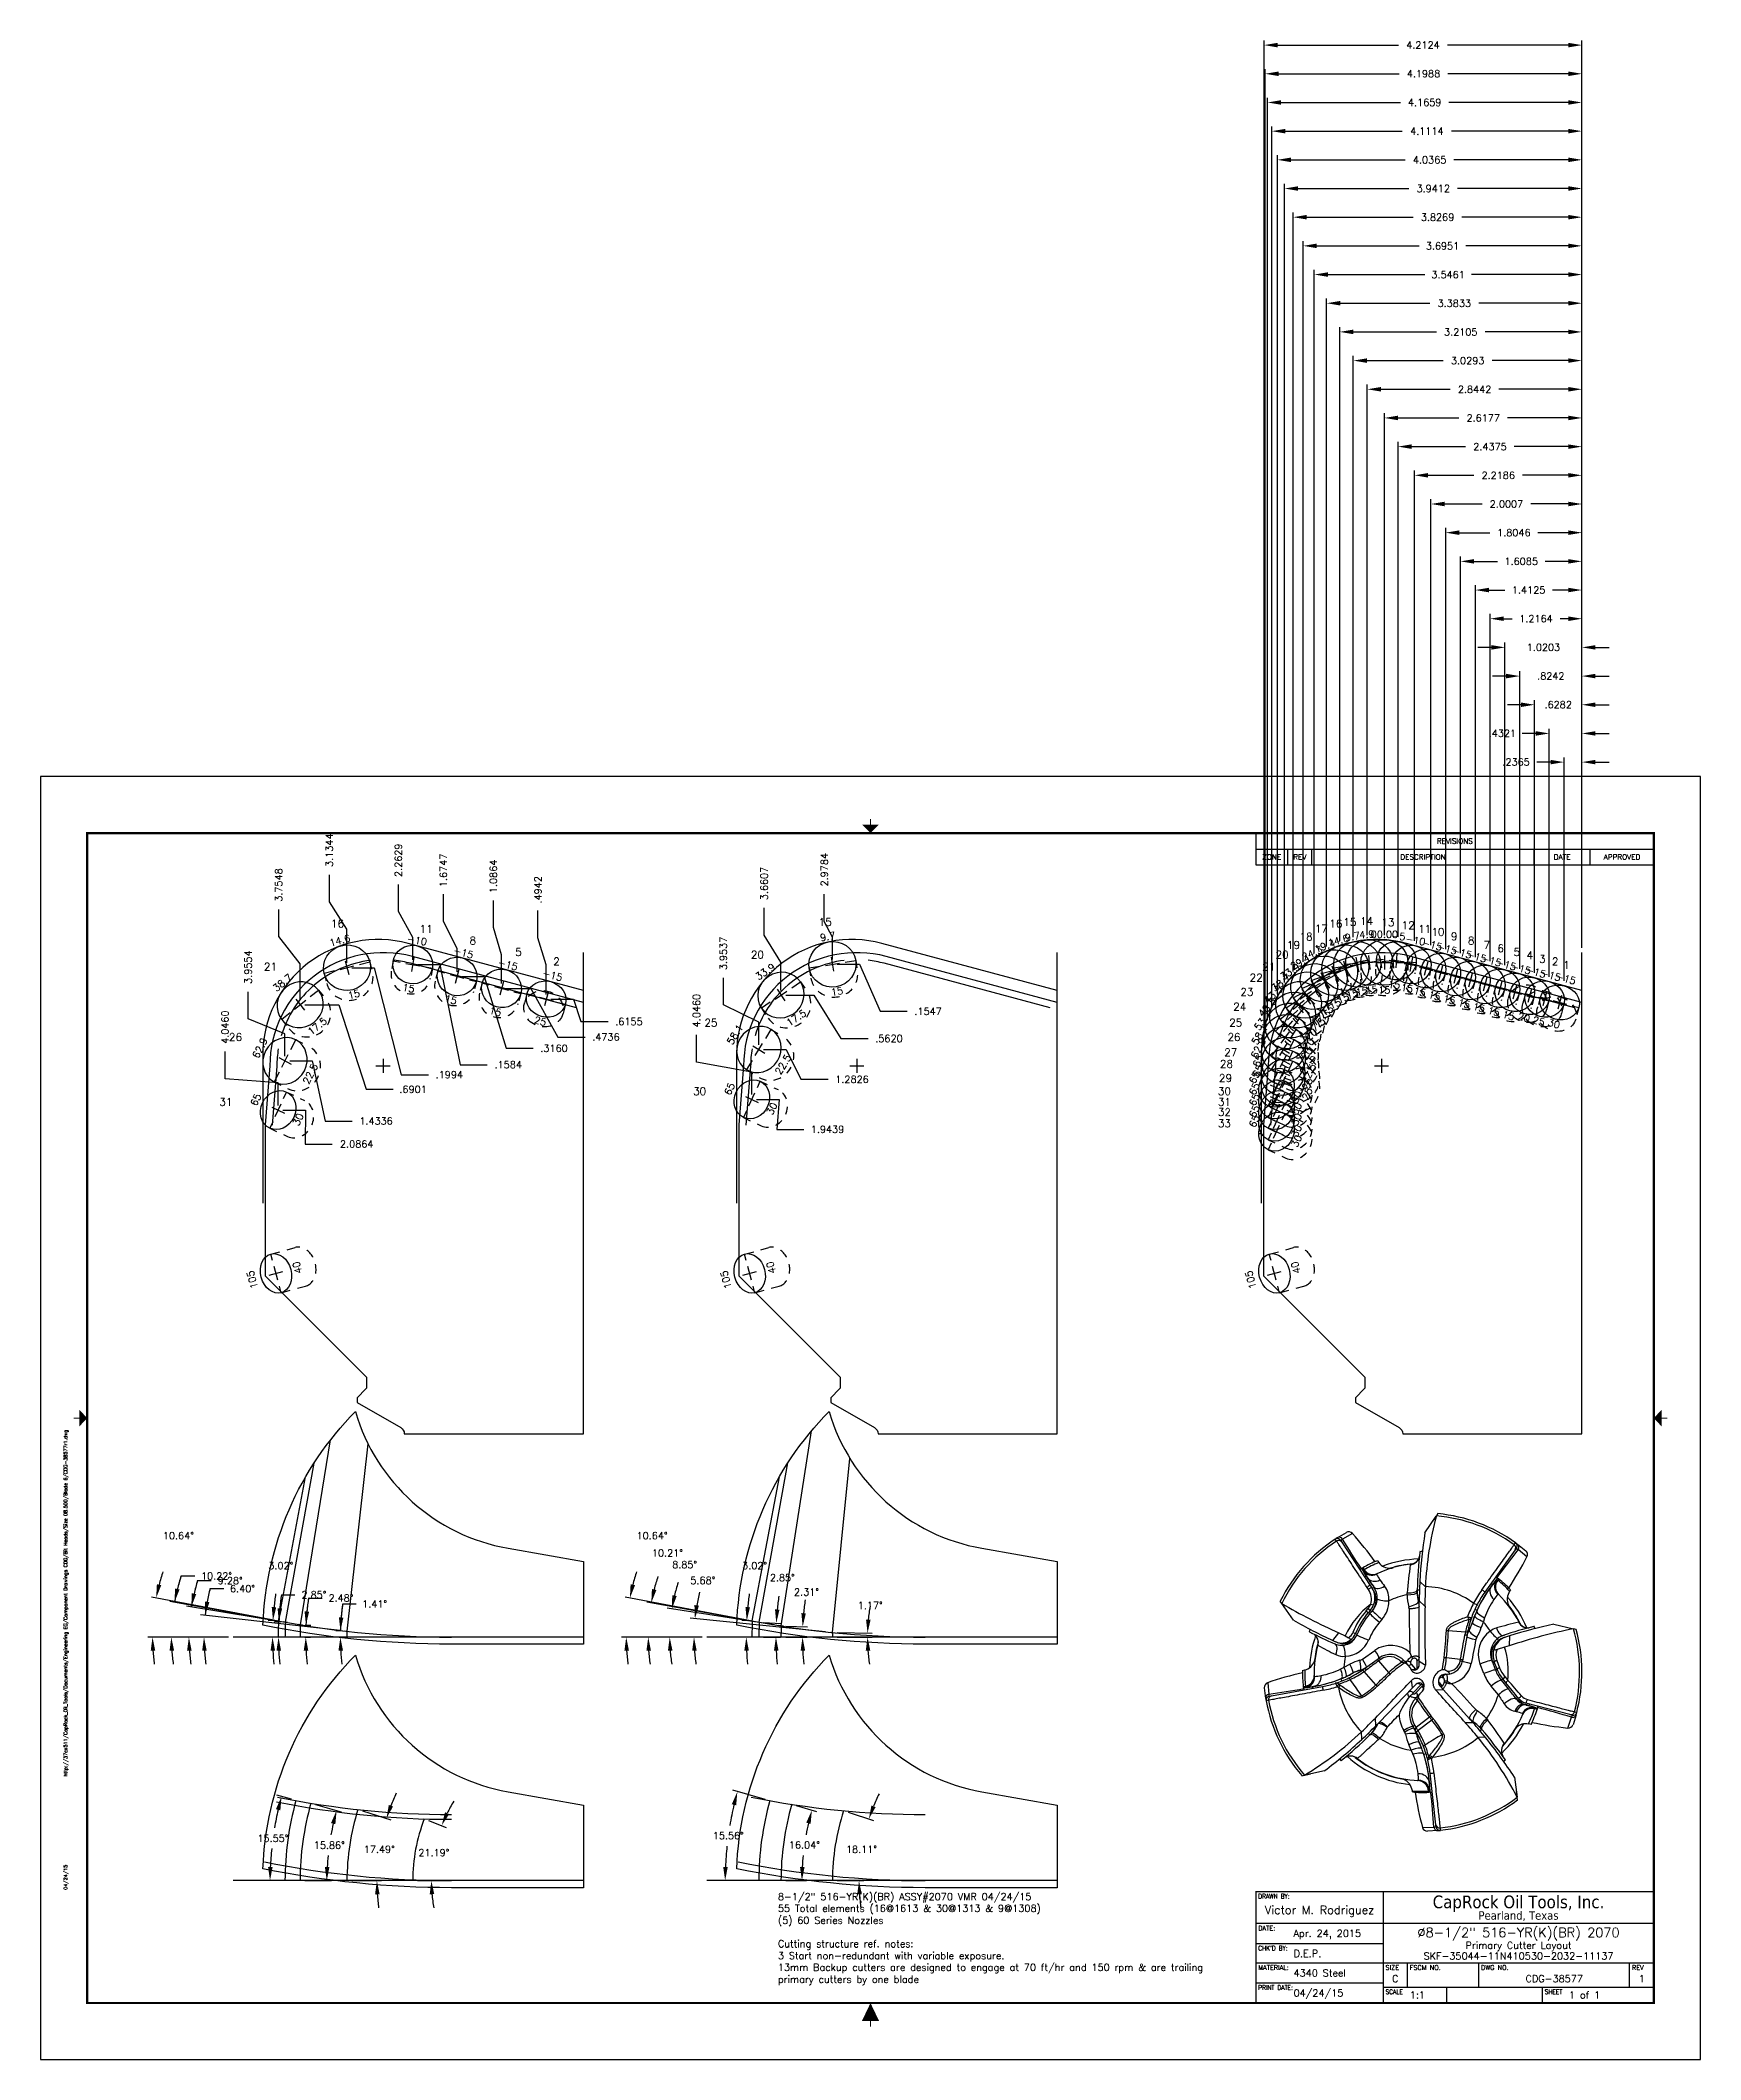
# Model space of a CAD drawing. Extents: x -22 to 22, y -21.4 to 26.8.
# Drawn here: x 0 to 22, y 0 to 26.75 of the extents above; entities that cross this region are included whole.
import ezdxf
from ezdxf.enums import TextEntityAlignment as Align

# ---------------------------------------------------------------- set-up
doc = ezdxf.new("R2010")
doc.units = 0
doc.header["$MEASUREMENT"] = 0
doc.header["$PDMODE"] = 3
doc.linetypes.add('CENTER2', pattern=[1.125, 0.75, -0.125, 0.125, -0.125])
doc.linetypes.add('HIDDEN2', pattern=[0.1875, 0.125, -0.0625])
doc.layers.get('0').update_dxf_attribs({"linetype": 'CONTINUOUS'})
doc.layers.get('Defpoints').update_dxf_attribs({"color": 10, "linetype": 'CONTINUOUS'})
for name, color, linetype, true_color in [('Blade1', 30, 'CONTINUOUS', 0xff7f00), ('Blade2', 7, 'CONTINUOUS', 0xcccc00), ('Blade3', 7, 'CONTINUOUS', 0x00cc00), ('Blade4', 7, 'CONTINUOUS', 0x00cccc), ('Blade5', 7, 'CONTINUOUS', 0x0066cc)]:
    doc.layers.add(name, color=color, linetype=linetype, true_color=true_color)
for name, color, linetype in [('CLine', 5, 'CENTER2'), ('Default', 7, 'CONTINUOUS'), ('Dims', 4, 'CONTINUOUS'), ('ODG-42631R1', 7, 'CONTINUOUS'), ('Text', 3, 'CONTINUOUS'), ('Title Block', 7, 'CONTINUOUS')]:
    doc.layers.add(name, color=color, linetype=linetype)
doc.layers.add('Radial Position', color=10, linetype='CONTINUOUS', plot=False)
doc.styles.add('Block', font='tahoma.ttf')
doc.styles.add('RomanS', font='romans')
doc.dimstyles.get("Standard").update_dxf_attribs({"dimtxt": 0.094, "dimasz": 0.18, "dimexe": 0.0625, "dimexo": 0.0625, "dimgap": 0.09, "dimtad": 0, "dimtih": 1, "dimtoh": 1, "dimdec": 4, "dimzin": 4, "dimdsep": 46, "dimtxsty": 'RomanS', "dimcen": 0.09, "dimazin": 1, "dimtfac": 1, "dimtdec": 4, "dimtofl": 0, "dimtmove": 0, "dimatfit": 1, "dimfxl": 1, "dimtolj": 1, "dimtzin": 0, "dimarcsym": 0})

msp = doc.modelspace()

# ---------------------------------------------------------------- texts
at = {"layer": 'Blade1', "style": 'RomanS'}
for s, height, p in [('14', 0.101607, (17.48695, 15.03314)), ('10', 0.101607, (18.43252, 14.89014)), ('19', 0.101607, (16.51792, 14.7162)), ('7', 0.10161, (19.12465, 14.71851)), ('4', 0.10161, (19.6942, 14.58207)), ('1', 0.10161, (20.17818, 14.45185)), ('24', 0.101607, (15.80512, 13.89885)), ('29', 0.101607, (15.61741, 12.95344))]:
    msp.add_text(s, height=height, dxfattribs=at).set_placement(p)
at = {"layer": 'Blade2', "style": 'RomanS'}
for s, p in [('13', (17.76753, 15.01793)), ('18', (16.68451, 14.82745)), ('23', (15.90111, 14.09614)), ('28', (15.62904, 13.14213)), ('33', (15.60219, 12.35227))]:
    msp.add_text(s, height=0.101607, dxfattribs=at).set_placement(p)
at = {"layer": 'Blade3', "style": 'RomanS'}
for s, height, p in [('17', 0.101607, (16.88649, 14.93384)), ('12', 0.101607, (18.03863, 14.97741)), ('9', 0.10161, (18.69038, 14.83087)), ('6', 0.10161, (19.30676, 14.67379)), ('3', 0.10161, (19.85889, 14.5304)), ('22', 0.101607, (16.02389, 14.28513)), ('27', 0.101607, (15.68639, 13.29326)), ('32', 0.101607, (15.60219, 12.50298))]:
    msp.add_text(s, height=height, dxfattribs=at).set_placement(p)
at = {"layer": 'Blade4', "style": 'RomanS'}
for s, height, p in [('16', 0.101607, (3.84916, 15.00111)), ('11', 0.101607, (5.02562, 14.92924)), ('16', 0.101607, (17.07975, 15.00111)), ('11', 0.101607, (18.25621, 14.92924)), ('8', 0.10161, (5.68563, 14.77626)), ('5', 0.10161, (6.29135, 14.62341)), ('8', 0.10161, (18.91622, 14.77626)), ('5', 0.10161, (19.52194, 14.62341)), ('21', 0.101607, (2.96074, 14.42983)), ('2', 0.10161, (6.79665, 14.49871)), ('21', 0.101607, (16.19133, 14.42983)), ('2', 0.10161, (20.02724, 14.49871)), ('26', 0.101607, (2.49927, 13.49647)), ('26', 0.101607, (15.72986, 13.49647)), ('31', 0.101607, (2.37161, 12.63842)), ('31', 0.101607, (15.60219, 12.63842))]:
    msp.add_text(s, height=height, dxfattribs=at).set_placement(p)
at = {"layer": 'Blade5', "style": 'RomanS'}
for s, p in [('15', (10.31244, 15.02089)), ('15', (17.26545, 15.02089)), ('20', (9.41368, 14.58881)), ('20', (16.36669, 14.58881)), ('25', (8.79902, 13.68714)), ('25', (15.75202, 13.68714)), ('30', (8.64919, 12.77959)), ('30', (15.60219, 12.77959))]:
    msp.add_text(s, height=0.101607, dxfattribs=at).set_placement(p)
at = {"layer": 'Text', "color": 3, "insert": (9.77332, 2.20654), "char_height": 0.09375, "width": 6.2655169, "attachment_point": 1, "style": 'RomanS'}
msp.add_mtext('8-1/2" 516-YR(K)(BR) ASSY#2070 VMR 04/24/15\\P55 Total elements (16@1613 & 30@1313 & 9@1308)\\P(5) 60 Series Nozzles\\P\\PCutting structure ref. notes:\\P3 Start non-redundant with variable exposure.\\P13mm Backup cutters are designed to engage at 70 ft/hr and 150 rpm & are trailing primary cutters by one blade ', dxfattribs=at)

# ---------------------------------------------------------------- blocks, each defined once
blk = doc.blocks.new('COT_cblock')
at = {"layer": 'Defpoints'}
for p in [(21.812, 16.812), (0.188, 0.188)]:
    blk.add_point(p, dxfattribs=at)
at = {"layer": 'Title Block'}
for p, q in [((16.107, 16.25), (16.107, 15.828)), ((16.107, 16.039), (21.38, 16.039)), ((16.107, 15.828), (21.38, 15.828)), ((16.528, 15.828), (16.528, 16.039)), ((16.849, 15.828), (16.849, 16.039)), ((19.794, 15.828), (19.794, 16.039)), ((20.536, 15.828), (20.536, 16.039)), ((17.794, 1.805), (16.107, 1.805)), ((16.107, 1.539), (17.794, 1.539)), ((16.107, 1.282), (21.38, 1.282)), ((18.115, 0.961), (18.115, 1.282)), ((19.06, 0.961), (19.06, 1.282)), ((21.059, 0.961), (21.059, 1.282)), ((16.107, 1.016), (17.794, 1.016)), ((17.794, 0.961), (21.38, 0.961)), ((18.638, 0.75), (18.638, 0.961)), ((19.903, 0.75), (19.903, 0.961))]:
    blk.add_line(p, q, dxfattribs=at)
at = {"layer": 'Title Block', "color": 8}
blk.add_lwpolyline([(0, 0), (22, 0), (22, 17), (0, 17)], close=True, dxfattribs=at)
at = {"layer": 'Title Block'}
for points, const_width in [([(11, 16.438), (11, 16.363)], 0.015), ([(0.44, 8.5), (0.515, 8.5)], 0.015), ([(21.56, 8.5), (21.485, 8.5)], 0.015), ([(16.107, 0.75), (16.107, 2.227), (21.38, 2.227)], 0.0169), ([(17.794, 0.75), (17.794, 2.227)], 0.0169), ([(17.794, 1.805), (21.38, 1.805)], 0.0169), ([(11, 0.438), (11, 0.513)], 0.015)]:
    blk.add_lwpolyline(points, dxfattribs=dict(at, const_width=const_width))
at = {"layer": 'Title Block', "const_width": 0.03}
blk.add_lwpolyline([(21.38, 16.25), (0.62, 16.25), (0.62, 0.75), (21.38, 0.75)], close=True, dxfattribs=at)
at = {"layer": 'Title Block'}
for points in [[(10.887, 16.363), (11.113, 16.363), (11, 16.25)], [(0.515, 8.387), (0.515, 8.612), (0.62, 8.5)], [(21.485, 8.387), (21.485, 8.612), (21.38, 8.5)], [(10.887, 0.513), (11.113, 0.513), (11, 0.75)]]:
    blk.add_solid(points, dxfattribs=at)
for s, height, style, p in [('REVISIONS', 0.0703, 'RomanS', (18.743, 16.145)), ('ZONE', 0.0703, 'RomanS', (16.317, 15.934)), ('REV', 0.0703, 'RomanS', (16.689, 15.934)), ('DESCRIPTION', 0.07031, 'RomanS', (18.321, 15.934)), ('DATE', 0.0703, 'RomanS', (20.165, 15.934)), ('APPROVED', 0.0703, 'RomanS', (20.958, 15.934)), ('CapRock Oil Tools, Inc.', 0.16875, 'Block', (19.587, 2.09)), ('Pearland, Texas', 0.1125, 'Block', (19.587, 1.91))]:
    blk.add_text(s, height=height, dxfattribs=dict(at, style=style)).set_placement(p, align=Align.MIDDLE_CENTER)
at = {"layer": 'Title Block', "style": 'RomanS'}
for s, width, p in [('DRAWN BY:', 0.86, (16.138, 2.195)), ("CHK'D BY:", 0.91, (16.138, 1.508)), ('PRINT DATE:', 0.78, (16.138, 0.985)), ('SCALE', 0.9, (17.825, 0.93)), ('SHEET', 0.9, (19.935, 0.93))]:
    blk.add_text(s, height=0.0625, dxfattribs=dict(at, width=width)).set_placement(p, align=Align.TOP_LEFT)
for s, p in [('DATE:', (16.138, 1.773)), ('MATERIAL:', (16.138, 1.25)), ('SIZE', (17.825, 1.25)), ('FSCM NO.', (18.146, 1.25)), ('DWG NO.', (19.091, 1.25)), ('REV', (21.091, 1.25))]:
    blk.add_text(s, height=0.0625, dxfattribs=at).set_placement(p, align=Align.TOP_LEFT)
at = {"layer": 'Title Block', "color": 3, "style": 'RomanS'}
blk.add_text('C', height=0.094, dxfattribs=at).set_placement((17.954, 1.121), align=Align.TOP_CENTER)
at = {"layer": 'Title Block', "color": 1, "style": 'RomanS', "flags": 8}
for tag, p in [('FNAME', (0.37, 3.75)), ('REVDATE', (0.37, 2.25)), ('USER', (0.37, 0.75))]:
    blk.add_attdef(tag, text='', height=0.047, rotation=90, dxfattribs=at).set_placement(p, align=Align.BOTTOM_LEFT)
at = {"layer": 'Title Block', "color": 3, "style": 'RomanS', "flags": 8}
for tag, height, p in [('DRAWN', 0.11, (16.95, 1.984)), ('TITL1', 0.125, (19.587, 1.684)), ('TITL2', 0.094, (19.587, 1.514)), ('TITL3', 0.094, (19.587, 1.374))]:
    blk.add_attdef(tag, text='', height=height, dxfattribs=at).set_placement(p, align=Align.MIDDLE_CENTER)
for tag, p in [('DDATE', (16.606, 1.672)), ('CHECK', (16.606, 1.406)), ('MATRL', (16.606, 1.149)), ('PDATE', (16.606, 0.883)), ('SCALE', (18.146, 0.855)), ('SHEET', (20.255, 0.855))]:
    blk.add_attdef(tag, text='', height=0.094, dxfattribs=at).set_placement(p, align=Align.MIDDLE_LEFT)
for tag, p in [('FSCM#', (18.587, 1.121)), ('DWG#', (20.06, 1.121)), ('REV#', (21.22, 1.121))]:
    blk.add_attdef(tag, text='', height=0.094, dxfattribs=at).set_placement(p, align=Align.TOP_CENTER)
blk = doc.blocks.new('CMark')
at = {"layer": 'CLine'}
for p, q in [((-0.094, 0), (0.094, 0)), ((0, 0.094), (0, -0.094))]:
    blk.add_line(p, q, dxfattribs=at)
blk = doc.blocks.new('1308@25')
for p, q in [((-0.17, 0), (-0.265, 0)), ((0.171, 0), (0.264, 0))]:
    blk.add_line(p, q)
at = {"color": 8, "linetype": 'HIDDEN2'}
for p, q in [((-0.265, 0), (-0.265, -0.133)), ((0.264, 0), (0.264, -0.133))]:
    blk.add_line(p, q, dxfattribs=at)
blk.add_ellipse((0, 0), major_axis=(0.264, 0), ratio=0.906308)
blk.add_ellipse((0, -0.133), major_axis=(0.264, 0), ratio=0.906308, dxfattribs=at)
blk.add_blockref('CMark', (0, 0))
at = {"style": 'RomanS'}
blk.add_text('25', height=0.094, dxfattribs=at).set_placement((0, -0.302), align=Align.MIDDLE_CENTER)
blk.add_attdef('ANG', text='', height=0.094, dxfattribs=at).set_placement((0, 0.251), align=Align.BOTTOM_CENTER)
blk = doc.blocks.new('1313@15')
for p, q in [((-0.17, 0), (-0.265, 0)), ((0.171, 0), (0.264, 0))]:
    blk.add_line(p, q)
at = {"color": 8, "linetype": 'HIDDEN2', "ltscale": 0.5}
blk.add_line((-0.265, 0), (-0.265, -0.135), dxfattribs=at)
at = {"color": 8, "linetype": 'HIDDEN2', "ltscale": 0.5, "flags": 128}
blk.add_lwpolyline([(0.264, 0), (0.264, -0.135)], dxfattribs=at)
blk.add_ellipse((0, 0), major_axis=(0.264, 0), ratio=0.965926)
at = {"color": 8, "linetype": 'HIDDEN2', "ltscale": 0.5}
blk.add_ellipse((0, -0.135), major_axis=(0.264, 0), ratio=0.965926, start_param=3.141593, end_param=6.283185, dxfattribs=at)
blk.add_blockref('CMark', (0, 0))
at = {"style": 'RomanS'}
blk.add_text('15', height=0.094, dxfattribs=at).set_placement((0, -0.318), align=Align.MIDDLE_CENTER)
blk.add_attdef('ANG', text='', height=0.094, dxfattribs=at).set_placement((0, 0.251), align=Align.BOTTOM_CENTER)
blk = doc.blocks.new('1613@15')
for p, q in [((-0.17, 0), (-0.312, 0)), ((0.171, 0), (0.312, 0))]:
    blk.add_line(p, q)
at = {"color": 8, "linetype": 'HIDDEN2', "ltscale": 0.5}
blk.add_line((-0.312, 0), (-0.312, -0.135), dxfattribs=at)
at = {"color": 8, "linetype": 'HIDDEN2', "ltscale": 0.5, "flags": 128}
blk.add_lwpolyline([(0.312, 0), (0.312, -0.135)], dxfattribs=at)
blk.add_ellipse((0, 0), major_axis=(-0.312, 0), ratio=0.965926, start_param=-3.141592653589793, end_param=3.141592653589793)
at = {"color": 8, "linetype": 'HIDDEN2', "ltscale": 0.5}
blk.add_ellipse((0, -0.135), major_axis=(-0.312, 0), ratio=0.965926, start_param=0, end_param=3.141593, dxfattribs=at)
blk.add_blockref('CMark', (0, 0))
at = {"style": 'RomanS'}
blk.add_text('15', height=0.094, dxfattribs=at).set_placement((0, -0.364), align=Align.MIDDLE_CENTER)
blk.add_attdef('ANG', text='', height=0.094, dxfattribs=at).set_placement((0, 0.298), align=Align.BOTTOM_CENTER)
blk = doc.blocks.new('1613@17.5')
for p, q in [((-0.17, 0), (-0.312, 0)), ((0.171, 0), (0.312, 0))]:
    blk.add_line(p, q)
at = {"color": 8, "linetype": 'HIDDEN2', "ltscale": 0.5}
blk.add_line((-0.312, 0), (-0.312, -0.159), dxfattribs=at)
at = {"color": 8, "linetype": 'HIDDEN2', "ltscale": 0.5, "flags": 128}
blk.add_lwpolyline([(0.312, 0), (0.312, -0.159)], dxfattribs=at)
at = {"extrusion": (0, 0, -1)}
blk.add_ellipse((0, 0), major_axis=(-0.312, 0), ratio=0.953717, start_param=-3.141592653589793, end_param=3.141592653589793, dxfattribs=at)
at = {"color": 8, "linetype": 'HIDDEN2', "ltscale": 0.5}
blk.add_ellipse((0, -0.159), major_axis=(0.312, 0), ratio=0.953717, start_param=3.141593, end_param=6.283185, dxfattribs=at)
blk.add_blockref('CMark', (0, 0))
at = {"style": 'RomanS'}
blk.add_text('17.5', height=0.094, dxfattribs=at).set_placement((0, -0.364), align=Align.MIDDLE_CENTER)
blk.add_attdef('ANG', text='', height=0.094, dxfattribs=at).set_placement((0, 0.298), align=Align.BOTTOM_CENTER)
blk = doc.blocks.new('1613@22.5')
for p, q in [((-0.17, 0), (-0.312, 0)), ((0.171, 0), (0.312, 0))]:
    blk.add_line(p, q)
at = {"color": 8, "linetype": 'HIDDEN2', "ltscale": 0.5}
blk.add_line((-0.312, 0), (-0.312, -0.178), dxfattribs=at)
at = {"color": 8, "linetype": 'HIDDEN2', "ltscale": 0.5, "flags": 128}
blk.add_lwpolyline([(0.312, 0), (0.312, -0.178)], dxfattribs=at)
at = {"extrusion": (0, 0, -1)}
blk.add_ellipse((0, 0), major_axis=(-0.312, 0), ratio=0.92388, start_param=-3.141592653589793, end_param=3.141592653589793, dxfattribs=at)
at = {"color": 8, "linetype": 'HIDDEN2', "ltscale": 0.5}
blk.add_ellipse((0, -0.199), major_axis=(0.312, 0), ratio=0.92388, start_param=3.141593, end_param=6.283185, dxfattribs=at)
blk.add_blockref('CMark', (0, 0))
at = {"style": 'RomanS'}
blk.add_text('22.5', height=0.094, dxfattribs=at).set_placement((0, -0.377), align=Align.MIDDLE_CENTER)
blk.add_attdef('ANG', text='', height=0.094, dxfattribs=at).set_placement((0, 0.298), align=Align.BOTTOM_CENTER)
blk = doc.blocks.new('*D70')
at = {"layer": 'Defpoints', "color": 0, "transparency": 16777216}
for p in [(6.593, 15.223), (7.197, 14.667), (6.703, 14.051)]:
    blk.add_point(p, dxfattribs=at)
at = {"layer": 'Dims', "color": 0, "lineweight": -2, "transparency": 16777216}
for p, q in [((6.593, 14.863), (6.593, 15.223)), ((6.703, 14.503), (6.593, 14.863)), ((6.703, 14.114), (6.703, 14.503))]:
    blk.add_line(p, q, dxfattribs=at)
at = {"layer": 'Dims', "color": 0, "transparency": 16777216, "insert": (6.593, 15.499), "char_height": 0.094, "attachment_point": 5, "rotation": 90, "style": 'RomanS'}
blk.add_mtext('\\A1;.4942', dxfattribs=at)
blk = doc.blocks.new('*D71')
at = {"layer": 'Defpoints', "color": 0, "transparency": 16777216}
for p in [(6.003, 15.359), (7.197, 14.667), (6.11, 14.193)]:
    blk.add_point(p, dxfattribs=at)
at = {"layer": 'Dims', "color": 0, "lineweight": -2, "transparency": 16777216}
for p, q in [((6.003, 14.999), (6.003, 15.359)), ((6.11, 14.639), (6.003, 14.999)), ((6.11, 14.256), (6.11, 14.639))]:
    blk.add_line(p, q, dxfattribs=at)
at = {"layer": 'Dims', "color": 0, "transparency": 16777216, "insert": (6.003, 15.677), "char_height": 0.094, "attachment_point": 5, "rotation": 90, "style": 'RomanS'}
blk.add_mtext('\\A1;1.0864', dxfattribs=at)
blk = doc.blocks.new('*D72')
at = {"layer": 'Defpoints', "color": 0, "transparency": 16777216}
for p in [(5.34, 15.44), (7.197, 14.667), (5.522, 14.351)]:
    blk.add_point(p, dxfattribs=at)
at = {"layer": 'Dims', "color": 0, "lineweight": -2, "transparency": 16777216}
for p, q in [((5.34, 15.08), (5.34, 15.44)), ((5.522, 14.72), (5.34, 15.08)), ((5.522, 14.413), (5.522, 14.72))]:
    blk.add_line(p, q, dxfattribs=at)
at = {"layer": 'Dims', "color": 0, "transparency": 16777216, "insert": (5.34, 15.756), "char_height": 0.094, "attachment_point": 5, "rotation": 90, "style": 'RomanS'}
blk.add_mtext('\\A1;1.6747', dxfattribs=at)
blk = doc.blocks.new('*D73')
at = {"layer": 'Defpoints', "color": 0, "transparency": 16777216}
for p in [(4.744, 15.571), (4.934, 14.508), (7.197, 14.667)]:
    blk.add_point(p, dxfattribs=at)
at = {"layer": 'Dims', "color": 0, "lineweight": -2, "transparency": 16777216}
for p, q in [((4.744, 15.211), (4.744, 15.571)), ((4.934, 14.868), (4.744, 15.211)), ((4.934, 14.571), (4.934, 14.868))]:
    blk.add_line(p, q, dxfattribs=at)
at = {"layer": 'Dims', "color": 0, "transparency": 16777216, "insert": (4.744, 15.891), "char_height": 0.094, "attachment_point": 5, "rotation": 90, "style": 'RomanS'}
blk.add_mtext('\\A1;2.2629', dxfattribs=at)
blk = doc.blocks.new('*D74')
at = {"layer": 'Defpoints', "color": 0, "transparency": 16777216}
for p in [(3.83, 15.699), (4.062, 14.467), (7.197, 14.667)]:
    blk.add_point(p, dxfattribs=at)
at = {"layer": 'Dims', "color": 0, "lineweight": -2, "transparency": 16777216}
for p, q in [((3.83, 15.339), (3.83, 15.699)), ((4.062, 14.979), (3.83, 15.339)), ((4.062, 14.53), (4.062, 14.979))]:
    blk.add_line(p, q, dxfattribs=at)
at = {"layer": 'Dims', "color": 0, "transparency": 16777216, "insert": (3.83, 16.024), "char_height": 0.094, "attachment_point": 5, "rotation": 90, "style": 'RomanS'}
blk.add_mtext('\\A1;3.1344', dxfattribs=at)
blk = doc.blocks.new('*D75')
at = {"layer": 'Defpoints', "color": 0, "transparency": 16777216}
for p in [(3.159, 15.239), (7.197, 14.667), (3.442, 13.977)]:
    blk.add_point(p, dxfattribs=at)
at = {"layer": 'Dims', "color": 0, "lineweight": -2, "transparency": 16777216}
for p, q in [((3.159, 14.879), (3.159, 15.239)), ((3.442, 14.519), (3.159, 14.879)), ((3.442, 14.039), (3.442, 14.519))]:
    blk.add_line(p, q, dxfattribs=at)
at = {"layer": 'Dims', "color": 0, "transparency": 16777216, "insert": (3.159, 15.562), "char_height": 0.094, "attachment_point": 5, "rotation": 90, "style": 'RomanS'}
blk.add_mtext('\\A1;3.7548', dxfattribs=at)
blk = doc.blocks.new('*D76')
at = {"layer": 'Defpoints', "color": 0, "transparency": 16777216}
for p in [(7.197, 14.667), (2.753, 14.149), (3.241, 13.233)]:
    blk.add_point(p, dxfattribs=at)
at = {"layer": 'Dims', "color": 0, "lineweight": -2, "transparency": 16777216}
for p, q in [((2.753, 13.789), (2.753, 14.149)), ((3.241, 13.593), (2.753, 13.789)), ((3.241, 13.296), (3.241, 13.593))]:
    blk.add_line(p, q, dxfattribs=at)
at = {"layer": 'Dims', "color": 0, "transparency": 16777216, "insert": (2.753, 14.474), "char_height": 0.094, "attachment_point": 5, "rotation": 90, "style": 'RomanS'}
blk.add_mtext('\\A1;3.9554', dxfattribs=at)
blk = doc.blocks.new('*D77')
at = {"layer": 'Defpoints', "color": 0, "transparency": 16777216}
for p in [(7.197, 14.667), (6.703, 14.051), (7.523, 13.754)]:
    blk.add_point(p, dxfattribs=at)
at = {"layer": 'Dims', "color": 0, "lineweight": -2, "transparency": 16777216}
for p, q in [((6.765, 14.051), (7.063, 14.051)), ((7.063, 14.051), (7.163, 13.754)), ((7.163, 13.754), (7.523, 13.754))]:
    blk.add_line(p, q, dxfattribs=at)
at = {"layer": 'Dims', "color": 0, "transparency": 16777216, "insert": (7.799, 13.754), "char_height": 0.094, "attachment_point": 5, "style": 'RomanS'}
blk.add_mtext('\\A1;.6155', dxfattribs=at)
blk = doc.blocks.new('*D78')
at = {"layer": 'Defpoints', "color": 0, "transparency": 16777216}
for p in [(7.197, 14.667), (6.11, 14.193), (7.219, 13.548)]:
    blk.add_point(p, dxfattribs=at)
at = {"layer": 'Dims', "color": 0, "lineweight": -2, "transparency": 16777216}
for p, q in [((6.173, 14.193), (6.499, 14.193)), ((6.499, 14.193), (6.859, 13.548)), ((6.859, 13.548), (7.219, 13.548))]:
    blk.add_line(p, q, dxfattribs=at)
at = {"layer": 'Dims', "color": 0, "transparency": 16777216, "insert": (7.494, 13.548), "char_height": 0.094, "attachment_point": 5, "style": 'RomanS'}
blk.add_mtext('\\A1;.4736', dxfattribs=at)
blk = doc.blocks.new('*D79')
at = {"layer": 'Defpoints', "color": 0, "transparency": 16777216}
for p in [(7.197, 14.667), (5.522, 14.351), (6.53, 13.399)]:
    blk.add_point(p, dxfattribs=at)
at = {"layer": 'Dims', "color": 0, "lineweight": -2, "transparency": 16777216}
for p, q in [((5.585, 14.351), (5.882, 14.351)), ((5.882, 14.351), (6.17, 13.399)), ((6.17, 13.399), (6.53, 13.399))]:
    blk.add_line(p, q, dxfattribs=at)
at = {"layer": 'Dims', "color": 0, "transparency": 16777216, "insert": (6.806, 13.399), "char_height": 0.094, "attachment_point": 5, "style": 'RomanS'}
blk.add_mtext('\\A1;.3160', dxfattribs=at)
blk = doc.blocks.new('*D80')
at = {"layer": 'Defpoints', "color": 0, "transparency": 16777216}
for p in [(4.934, 14.508), (7.197, 14.667), (5.922, 13.181)]:
    blk.add_point(p, dxfattribs=at)
at = {"layer": 'Dims', "color": 0, "lineweight": -2, "transparency": 16777216}
for p, q in [((4.996, 14.508), (5.294, 14.508)), ((5.294, 14.508), (5.562, 13.181)), ((5.562, 13.181), (5.922, 13.181))]:
    blk.add_line(p, q, dxfattribs=at)
at = {"layer": 'Dims', "color": 0, "transparency": 16777216, "insert": (6.2, 13.181), "char_height": 0.094, "attachment_point": 5, "style": 'RomanS'}
blk.add_mtext('\\A1;.1584', dxfattribs=at)
blk = doc.blocks.new('*D81')
at = {"layer": 'Defpoints', "color": 0, "transparency": 16777216}
for p in [(4.062, 14.467), (7.197, 14.667), (5.141, 13.049)]:
    blk.add_point(p, dxfattribs=at)
at = {"layer": 'Dims', "color": 0, "lineweight": -2, "transparency": 16777216}
for p, q in [((4.125, 14.467), (4.422, 14.467)), ((4.422, 14.467), (4.781, 13.049)), ((4.781, 13.049), (5.141, 13.049))]:
    blk.add_line(p, q, dxfattribs=at)
at = {"layer": 'Dims', "color": 0, "transparency": 16777216, "insert": (5.419, 13.049), "char_height": 0.094, "attachment_point": 5, "style": 'RomanS'}
blk.add_mtext('\\A1;.1994', dxfattribs=at)
blk = doc.blocks.new('*D82')
at = {"layer": 'Defpoints', "color": 0, "transparency": 16777216}
for p in [(7.197, 14.667), (3.442, 13.977), (4.677, 12.856)]:
    blk.add_point(p, dxfattribs=at)
at = {"layer": 'Dims', "color": 0, "lineweight": -2, "transparency": 16777216}
for p, q in [((3.505, 13.977), (3.957, 13.977)), ((3.957, 13.977), (4.317, 12.856)), ((4.317, 12.856), (4.677, 12.856))]:
    blk.add_line(p, q, dxfattribs=at)
at = {"layer": 'Dims', "color": 0, "transparency": 16777216, "insert": (4.939, 12.856), "char_height": 0.094, "attachment_point": 5, "style": 'RomanS'}
blk.add_mtext('\\A1;.6901', dxfattribs=at)
blk = doc.blocks.new('*D83')
at = {"layer": 'Defpoints', "color": 0, "transparency": 16777216}
for p in [(7.197, 14.667), (3.241, 13.233), (4.132, 12.435)]:
    blk.add_point(p, dxfattribs=at)
at = {"layer": 'Dims', "color": 0, "lineweight": -2, "transparency": 16777216}
for p, q in [((3.304, 13.233), (3.601, 13.233)), ((3.601, 13.233), (3.772, 12.435)), ((3.772, 12.435), (4.132, 12.435))]:
    blk.add_line(p, q, dxfattribs=at)
at = {"layer": 'Dims', "color": 0, "transparency": 16777216, "insert": (4.448, 12.435), "char_height": 0.094, "attachment_point": 5, "style": 'RomanS'}
blk.add_mtext('\\A1;1.4336', dxfattribs=at)
blk = doc.blocks.new('*D84')
at = {"layer": 'Defpoints', "color": 0, "transparency": 16777216}
for p in [(3.975, 5.625), (4.063, 5.676), (4.062, 5.598), (7.197, 5.598)]:
    blk.add_point(p, dxfattribs=at)
at = {"layer": 'Dims', "color": 0, "lineweight": -2, "transparency": 16777216}
for p, q in [((4.005, 6.037), (4.185, 6.037)), ((4.001, 5.677), (3.914, 5.679)), ((4, 5.598), (3.913, 5.598))]:
    blk.add_line(p, q, dxfattribs=at)
for start, end in [(172.1799, 178.5854), (172.1824, 175.3839), (183.2015, 186.403)]:
    blk.add_arc((7.197, 5.598), 3.222, start, end, dxfattribs=at)
at = {"layer": 'Dims', "color": 0, "transparency": 16777216}
for points in [[(4.015, 5.856), (3.956, 5.859), (3.976, 5.678)], [(3.95, 5.417), (4.01, 5.419), (3.975, 5.598)]]:
    blk.add_solid(points, dxfattribs=at)
at = {"layer": 'Dims', "color": 0, "transparency": 16777216, "insert": (4.429, 6.037), "char_height": 0.094, "attachment_point": 5, "style": 'RomanS'}
blk.add_mtext('\\A1;1.41°', dxfattribs=at)
blk = doc.blocks.new('*D85')
at = {"layer": 'Defpoints', "color": 0, "transparency": 16777216}
for p in [(3.446, 5.761), (3.516, 5.651), (3.442, 5.598), (7.197, 5.598)]:
    blk.add_point(p, dxfattribs=at)
at = {"layer": 'Dims', "color": 0, "lineweight": -2, "transparency": 16777216}
for p, q in [((3.552, 6.116), (3.732, 6.116)), ((3.508, 5.758), (3.582, 5.755)), ((3.505, 5.598), (3.578, 5.598))]:
    blk.add_line(p, q, dxfattribs=at)
for start, end in [(171.9143, 177.5199), (171.916, 174.7179), (182.802, 185.6039)]:
    blk.add_arc((7.197, 5.598), 3.681, start, end, dxfattribs=at)
at = {"layer": 'Dims', "color": 0, "transparency": 16777216}
for points in [[(3.561, 5.935), (3.501, 5.939), (3.519, 5.758)], [(3.49, 5.418), (3.55, 5.419), (3.516, 5.598)]]:
    blk.add_solid(points, dxfattribs=at)
at = {"layer": 'Dims', "color": 0, "transparency": 16777216, "insert": (3.983, 6.116), "char_height": 0.094, "attachment_point": 5, "style": 'RomanS'}
blk.add_mtext('\\A1;2.48°', dxfattribs=at)
blk = doc.blocks.new('*D86')
at = {"layer": 'Defpoints', "color": 0, "transparency": 16777216}
for p in [(3.156, 5.665), (3.246, 5.795), (3.241, 5.598), (7.197, 5.598)]:
    blk.add_point(p, dxfattribs=at)
at = {"layer": 'Dims', "color": 0, "lineweight": -2, "transparency": 16777216}
for p, q in [((3.194, 6.158), (3.374, 6.158)), ((3.184, 5.798), (3.098, 5.802)), ((3.179, 5.598), (3.092, 5.598))]:
    blk.add_line(p, q, dxfattribs=at)
for start, end in [(172.0444, 177.1493), (172.0457, 174.5975), (182.5518, 185.1037)]:
    blk.add_arc((7.197, 5.598), 4.042, start, end, dxfattribs=at)
at = {"layer": 'Dims', "color": 0, "transparency": 16777216}
for points in [[(3.203, 5.977), (3.143, 5.981), (3.16, 5.799)], [(3.129, 5.418), (3.189, 5.419), (3.155, 5.598)]]:
    blk.add_solid(points, dxfattribs=at)
at = {"layer": 'Dims', "color": 0, "transparency": 16777216, "insert": (3.625, 6.158), "char_height": 0.094, "attachment_point": 5, "style": 'RomanS'}
blk.add_mtext('\\A1;2.85°', dxfattribs=at)
blk = doc.blocks.new('*D87')
at = {"layer": 'Defpoints', "color": 0, "transparency": 16777216}
for p in [(2.17, 5.695), (4.034, 5.679), (4.093, 5.672), (2.555, 5.598), (5.447, 5.598)]:
    blk.add_point(p, dxfattribs=at)
at = {"layer": 'Dims', "color": 0, "lineweight": -2, "transparency": 16777216}
for p, q in [((2.249, 6.241), (2.429, 6.241)), ((3.971, 5.686), (2.122, 5.893)), ((2.493, 5.598), (2.105, 5.598))]:
    blk.add_line(p, q, dxfattribs=at)
for start, end in [(165.6124, 173.5975), (165.6173, 169.6074), (183.9901, 187.9803)]:
    blk.add_arc((4.753, 5.598), 2.585, start, end, dxfattribs=at)
at = {"layer": 'Dims', "color": 0, "transparency": 16777216}
for points in [[(2.24, 6.06), (2.18, 6.069), (2.184, 5.887)], [(2.144, 5.417), (2.204, 5.419), (2.168, 5.598)]]:
    blk.add_solid(points, dxfattribs=at)
at = {"layer": 'Dims', "color": 0, "transparency": 16777216, "insert": (2.678, 6.241), "char_height": 0.094, "attachment_point": 5, "style": 'RomanS'}
blk.add_mtext('\\A1;6.40°', dxfattribs=at)
blk = doc.blocks.new('*D88')
at = {"layer": 'Defpoints', "color": 0, "transparency": 16777216}
for p in [(1.971, 5.732), (3.416, 5.766), (3.475, 5.756), (2.555, 5.598), (5.447, 5.598)]:
    blk.add_point(p, dxfattribs=at)
at = {"layer": 'Dims', "color": 0, "lineweight": -2, "transparency": 16777216}
for p, q in [((2.084, 6.347), (2.264, 6.347)), ((3.354, 5.776), (1.938, 6.007)), ((2.493, 5.598), (1.905, 5.598))]:
    blk.add_line(p, q, dxfattribs=at)
for start, end in [(162.3655, 170.7169), (162.3711, 166.544), (184.1729, 188.3458)]:
    blk.add_arc((4.44, 5.598), 2.472, start, end, dxfattribs=at)
at = {"layer": 'Dims', "color": 0, "transparency": 16777216}
for points in [[(2.065, 6.168), (2.006, 6.179), (2, 5.997)], [(1.944, 5.417), (2.004, 5.419), (1.968, 5.598)]]:
    blk.add_solid(points, dxfattribs=at)
at = {"layer": 'Dims', "color": 0, "transparency": 16777216, "insert": (2.515, 6.347), "char_height": 0.094, "attachment_point": 5, "style": 'RomanS'}
blk.add_mtext('\\A1;9.28°', dxfattribs=at)
blk = doc.blocks.new('*D89')
at = {"layer": 'Defpoints', "color": 0, "transparency": 16777216}
for p in [(1.74, 5.753), (3.217, 5.8), (3.276, 5.79), (2.555, 5.598), (5.447, 5.598)]:
    blk.add_point(p, dxfattribs=at)
at = {"layer": 'Dims', "color": 0, "lineweight": -2, "transparency": 16777216}
for p, q in [((1.865, 6.409), (2.045, 6.409)), ((3.155, 5.811), (1.715, 6.071)), ((2.493, 5.598), (1.673, 5.598))]:
    blk.add_line(p, q, dxfattribs=at)
for start, end in [(161.8511, 169.7833), (161.8558, 165.8196), (183.9638, 187.9275)]:
    blk.add_arc((4.338, 5.598), 2.602, start, end, dxfattribs=at)
at = {"layer": 'Dims', "color": 0, "transparency": 16777216}
for points in [[(1.844, 6.229), (1.785, 6.242), (1.777, 6.06)], [(1.712, 5.417), (1.772, 5.419), (1.735, 5.598)]]:
    blk.add_solid(points, dxfattribs=at)
at = {"layer": 'Dims', "color": 0, "transparency": 16777216, "insert": (2.334, 6.409), "char_height": 0.094, "attachment_point": 5, "style": 'RomanS'}
blk.add_mtext('\\A1;10.22°', dxfattribs=at)
blk = doc.blocks.new('*D90')
at = {"layer": 'Defpoints', "color": 0, "transparency": 16777216}
for p in [(10.388, 15.44), (10.496, 14.512), (13.474, 14.667)]:
    blk.add_point(p, dxfattribs=at)
at = {"layer": 'Dims', "color": 0, "lineweight": -2, "transparency": 16777216}
for p, q in [((10.388, 15.08), (10.388, 15.44)), ((10.496, 14.872), (10.388, 15.08)), ((10.496, 14.575), (10.496, 14.872))]:
    blk.add_line(p, q, dxfattribs=at)
at = {"layer": 'Dims', "color": 0, "transparency": 16777216, "insert": (10.388, 15.765), "char_height": 0.094, "attachment_point": 5, "rotation": 90, "style": 'RomanS'}
blk.add_mtext('\\A1;2.9784', dxfattribs=at)
blk = doc.blocks.new('*D91')
at = {"layer": 'Defpoints', "color": 0, "transparency": 16777216}
for p in [(9.591, 15.26), (13.474, 14.667), (9.814, 14.105)]:
    blk.add_point(p, dxfattribs=at)
at = {"layer": 'Dims', "color": 0, "lineweight": -2, "transparency": 16777216}
for p, q in [((9.591, 14.9), (9.591, 15.26)), ((9.814, 14.54), (9.591, 14.9)), ((9.814, 14.167), (9.814, 14.54))]:
    blk.add_line(p, q, dxfattribs=at)
at = {"layer": 'Dims', "color": 0, "transparency": 16777216, "insert": (9.591, 15.583), "char_height": 0.094, "attachment_point": 5, "rotation": 90, "style": 'RomanS'}
blk.add_mtext('\\A1;3.6607', dxfattribs=at)
blk = doc.blocks.new('*D92')
at = {"layer": 'Defpoints', "color": 0, "transparency": 16777216}
for p in [(13.474, 14.667), (9.05, 14.334), (9.521, 13.384)]:
    blk.add_point(p, dxfattribs=at)
at = {"layer": 'Dims', "color": 0, "lineweight": -2, "transparency": 16777216}
for p, q in [((9.05, 13.974), (9.05, 14.334)), ((9.521, 13.744), (9.05, 13.974)), ((9.521, 13.447), (9.521, 13.744))]:
    blk.add_line(p, q, dxfattribs=at)
at = {"layer": 'Dims', "color": 0, "transparency": 16777216, "insert": (9.05, 14.656), "char_height": 0.094, "attachment_point": 5, "rotation": 90, "style": 'RomanS'}
blk.add_mtext('\\A1;3.9537', dxfattribs=at)
blk = doc.blocks.new('*D93')
at = {"layer": 'Defpoints', "color": 0, "transparency": 16777216}
for p in [(10.496, 14.512), (13.474, 14.667), (11.488, 13.89)]:
    blk.add_point(p, dxfattribs=at)
at = {"layer": 'Dims', "color": 0, "lineweight": -2, "transparency": 16777216}
for p, q in [((10.558, 14.512), (10.856, 14.512)), ((10.856, 14.512), (11.128, 13.89)), ((11.128, 13.89), (11.488, 13.89))]:
    blk.add_line(p, q, dxfattribs=at)
at = {"layer": 'Dims', "color": 0, "transparency": 16777216, "insert": (11.763, 13.89), "char_height": 0.094, "attachment_point": 5, "style": 'RomanS'}
blk.add_mtext('\\A1;.1547', dxfattribs=at)
blk = doc.blocks.new('*D94')
at = {"layer": 'Defpoints', "color": 0, "transparency": 16777216}
for p in [(13.474, 14.667), (9.814, 14.105), (10.969, 13.529)]:
    blk.add_point(p, dxfattribs=at)
at = {"layer": 'Dims', "color": 0, "lineweight": -2, "transparency": 16777216}
for p, q in [((9.876, 14.105), (10.249, 14.105)), ((10.249, 14.105), (10.609, 13.529)), ((10.609, 13.529), (10.969, 13.529))]:
    blk.add_line(p, q, dxfattribs=at)
at = {"layer": 'Dims', "color": 0, "transparency": 16777216, "insert": (11.245, 13.529), "char_height": 0.094, "attachment_point": 5, "style": 'RomanS'}
blk.add_mtext('\\A1;.5620', dxfattribs=at)
blk = doc.blocks.new('*D95')
at = {"layer": 'Defpoints', "color": 0, "transparency": 16777216}
for p in [(13.474, 14.667), (9.521, 13.384), (10.439, 12.989)]:
    blk.add_point(p, dxfattribs=at)
at = {"layer": 'Dims', "color": 0, "lineweight": -2, "transparency": 16777216}
for p, q in [((9.583, 13.384), (9.881, 13.384)), ((9.881, 13.384), (10.079, 12.989)), ((10.079, 12.989), (10.439, 12.989))]:
    blk.add_line(p, q, dxfattribs=at)
at = {"layer": 'Dims', "color": 0, "transparency": 16777216, "insert": (10.755, 12.989), "char_height": 0.094, "attachment_point": 5, "style": 'RomanS'}
blk.add_mtext('\\A1;1.2826', dxfattribs=at)
blk = doc.blocks.new('*D96')
at = {"layer": 'Defpoints', "color": 0, "transparency": 16777216}
for p in [(10.497, 5.659), (10.496, 5.598), (10.961, 5.615), (13.474, 5.598)]:
    blk.add_point(p, dxfattribs=at)
at = {"layer": 'Dims', "color": 0, "lineweight": -2, "transparency": 16777216}
for p, q in [((10.559, 5.658), (11.024, 5.648)), ((10.558, 5.598), (11.023, 5.598))]:
    blk.add_line(p, q, dxfattribs=at)
for start, end in [(170.6216, 174.7249), (184.1034, 188.2067)]:
    blk.add_arc((13.474, 5.598), 2.514, start, end, dxfattribs=at)
at = {"layer": 'Dims', "color": 0, "transparency": 16777216}
for points in [[(11.001, 5.828), (10.941, 5.831), (10.961, 5.65)], [(10.937, 5.417), (10.997, 5.419), (10.961, 5.598)]]:
    blk.add_solid(points, dxfattribs=at)
at = {"layer": 'Dims', "color": 0, "transparency": 16777216, "insert": (10.996, 6.017), "char_height": 0.094, "attachment_point": 5, "style": 'RomanS'}
blk.add_mtext('\\A1;1.17°', dxfattribs=at)
blk = doc.blocks.new('*D97')
at = {"layer": 'Defpoints', "color": 0, "transparency": 16777216}
for p in [(9.817, 5.746), (10.099, 5.644), (9.814, 5.598), (13.474, 5.598)]:
    blk.add_point(p, dxfattribs=at)
at = {"layer": 'Dims', "color": 0, "lineweight": -2, "transparency": 16777216}
for p, q in [((9.879, 5.743), (10.164, 5.732)), ((9.876, 5.598), (10.161, 5.598))]:
    blk.add_line(p, q, dxfattribs=at)
for start, end in [(171.5789, 174.6344), (183.0555, 186.1111)]:
    blk.add_arc((13.474, 5.598), 3.376, start, end, dxfattribs=at)
at = {"layer": 'Dims', "color": 0, "transparency": 16777216}
for points in [[(10.143, 5.912), (10.084, 5.916), (10.101, 5.734)], [(10.074, 5.417), (10.134, 5.419), (10.099, 5.598)]]:
    blk.add_solid(points, dxfattribs=at)
at = {"layer": 'Dims', "color": 0, "transparency": 16777216, "insert": (10.152, 6.194), "char_height": 0.094, "attachment_point": 5, "style": 'RomanS'}
blk.add_mtext('\\A1;2.31°', dxfattribs=at)
blk = doc.blocks.new('*D98')
at = {"layer": 'Defpoints', "color": 0, "transparency": 16777216}
for p in [(8.662, 5.679), (10.467, 5.662), (10.526, 5.656), (8.833, 5.598), (11.724, 5.598)]:
    blk.add_point(p, dxfattribs=at)
at = {"layer": 'Dims', "color": 0, "lineweight": -2, "transparency": 16777216}
for p, q in [((10.405, 5.668), (8.61, 5.847)), ((8.77, 5.598), (8.598, 5.598))]:
    blk.add_line(p, q, dxfattribs=at)
for start, end in [(165.8938, 170.1071), (184.2133, 188.4265)]:
    blk.add_arc((11.109, 5.598), 2.448, start, end, dxfattribs=at)
at = {"layer": 'Dims', "color": 0, "transparency": 16777216}
for points in [[(8.727, 6.015), (8.667, 6.023), (8.673, 5.841)], [(8.637, 5.417), (8.697, 5.419), (8.661, 5.598)]]:
    blk.add_solid(points, dxfattribs=at)
at = {"layer": 'Dims', "color": 0, "transparency": 16777216, "insert": (8.778, 6.348), "char_height": 0.094, "attachment_point": 5, "style": 'RomanS'}
blk.add_mtext('\\A1;5.68°', dxfattribs=at)
blk = doc.blocks.new('*D99')
at = {"layer": 'Defpoints', "color": 0, "transparency": 16777216}
for p in [(8.342, 5.723), (9.787, 5.75), (9.846, 5.741), (8.833, 5.598), (11.724, 5.598)]:
    blk.add_point(p, dxfattribs=at)
at = {"layer": 'Dims', "color": 0, "lineweight": -2, "transparency": 16777216}
for p, q in [((9.725, 5.76), (8.306, 5.981)), ((8.77, 5.598), (8.277, 5.598))]:
    blk.add_line(p, q, dxfattribs=at)
for start, end in [(162.6497, 166.9021), (184.2524, 188.5049)]:
    blk.add_arc((10.765, 5.598), 2.426, start, end, dxfattribs=at)
at = {"layer": 'Dims', "color": 0, "transparency": 16777216}
for points in [[(8.432, 6.142), (8.373, 6.154), (8.368, 5.971)], [(8.316, 5.417), (8.376, 5.419), (8.339, 5.598)]]:
    blk.add_solid(points, dxfattribs=at)
at = {"layer": 'Dims', "color": 0, "transparency": 16777216, "insert": (8.537, 6.558), "char_height": 0.094, "attachment_point": 5, "style": 'RomanS'}
blk.add_mtext('\\A1;8.85°', dxfattribs=at)
blk = doc.blocks.new('*D116')
at = {"layer": 'Defpoints', "color": 0, "transparency": 16777216}
for p in [(3.077, 5.671), (3.156, 5.811), (3.151, 5.598), (7.197, 5.598)]:
    blk.add_point(p, dxfattribs=at)
at = {"layer": 'Dims', "color": 0, "lineweight": -2, "transparency": 16777216}
for p, q in [((3.094, 5.815), (3.02, 5.819)), ((3.088, 5.598), (3.014, 5.598))]:
    blk.add_line(p, q, dxfattribs=at)
for start, end in [(171.9724, 174.4756), (182.5032, 185.0063)]:
    blk.add_arc((7.197, 5.598), 4.12, start, end, dxfattribs=at)
at = {"layer": 'Dims', "color": 0, "transparency": 16777216}
for points in [[(3.125, 5.993), (3.066, 5.997), (3.082, 5.815)], [(3.05, 5.418), (3.11, 5.419), (3.076, 5.598)]]:
    blk.add_solid(points, dxfattribs=at)
at = {"layer": 'Dims', "color": 0, "transparency": 16777216, "insert": (3.186, 6.543), "char_height": 0.094, "attachment_point": 5, "style": 'RomanS'}
blk.add_mtext('\\A1;3.02°', dxfattribs=at)
blk = doc.blocks.new('*D117')
at = {"layer": 'Defpoints', "color": 0, "transparency": 16777216}
for p in [(1.491, 5.772), (3.127, 5.817), (3.186, 5.806), (2.555, 5.598), (5.447, 5.598)]:
    blk.add_point(p, dxfattribs=at)
at = {"layer": 'Dims', "color": 0, "lineweight": -2, "transparency": 16777216}
for p, q in [((3.066, 5.829), (1.473, 6.128)), ((2.493, 5.598), (1.423, 5.598))]:
    blk.add_line(p, q, dxfattribs=at)
for start, end in [(162.009, 165.6852), (183.6762, 187.3523)]:
    blk.add_arc((4.292, 5.598), 2.806, start, end, dxfattribs=at)
at = {"layer": 'Dims', "color": 0, "transparency": 16777216}
for points in [[(1.602, 6.286), (1.544, 6.298), (1.534, 6.116)], [(1.462, 5.417), (1.522, 5.419), (1.486, 5.598)]]:
    blk.add_solid(points, dxfattribs=at)
at = {"layer": 'Dims', "color": 0, "transparency": 16777216, "insert": (1.829, 6.943), "char_height": 0.094, "attachment_point": 5, "style": 'RomanS'}
blk.add_mtext('\\A1;10.64°', dxfattribs=at)
blk = doc.blocks.new('*D118')
at = {"layer": 'Defpoints', "color": 0, "transparency": 16777216}
for p in [(9.355, 5.671), (9.434, 5.811), (9.428, 5.598), (13.474, 5.598)]:
    blk.add_point(p, dxfattribs=at)
at = {"layer": 'Dims', "color": 0, "lineweight": -2, "transparency": 16777216}
for p, q in [((9.372, 5.815), (9.297, 5.819)), ((9.366, 5.598), (9.292, 5.598))]:
    blk.add_line(p, q, dxfattribs=at)
for start, end in [(171.9724, 174.4756), (182.5032, 185.0063)]:
    blk.add_arc((13.474, 5.598), 4.12, start, end, dxfattribs=at)
at = {"layer": 'Dims', "color": 0, "transparency": 16777216}
for points in [[(9.403, 5.993), (9.343, 5.997), (9.36, 5.815)], [(9.328, 5.418), (9.388, 5.419), (9.354, 5.598)]]:
    blk.add_solid(points, dxfattribs=at)
at = {"layer": 'Dims', "color": 0, "transparency": 16777216, "insert": (9.464, 6.543), "char_height": 0.094, "attachment_point": 5, "style": 'RomanS'}
blk.add_mtext('\\A1;3.02°', dxfattribs=at)
blk = doc.blocks.new('*D119')
at = {"layer": 'Defpoints', "color": 0, "transparency": 16777216}
for p in [(7.769, 5.772), (9.405, 5.817), (9.464, 5.806), (8.833, 5.598), (11.724, 5.598)]:
    blk.add_point(p, dxfattribs=at)
at = {"layer": 'Dims', "color": 0, "lineweight": -2, "transparency": 16777216}
for p, q in [((9.343, 5.829), (7.75, 6.128)), ((8.77, 5.598), (7.701, 5.598))]:
    blk.add_line(p, q, dxfattribs=at)
for start, end in [(162.009, 165.6852), (183.6762, 187.3523)]:
    blk.add_arc((10.569, 5.598), 2.806, start, end, dxfattribs=at)
at = {"layer": 'Dims', "color": 0, "transparency": 16777216}
for points in [[(7.88, 6.286), (7.821, 6.298), (7.812, 6.116)], [(7.739, 5.417), (7.799, 5.419), (7.763, 5.598)]]:
    blk.add_solid(points, dxfattribs=at)
at = {"layer": 'Dims', "color": 0, "transparency": 16777216, "insert": (8.106, 6.943), "char_height": 0.094, "attachment_point": 5, "style": 'RomanS'}
blk.add_mtext('\\A1;10.64°', dxfattribs=at)
blk = doc.blocks.new('1313@30')
for p, q in [((-0.17, 0), (-0.265, 0)), ((0.171, 0), (0.264, 0))]:
    blk.add_line(p, q)
at = {"color": 8, "linetype": 'HIDDEN2', "ltscale": 0.5}
blk.add_line((-0.265, 0), (-0.265, -0.26), dxfattribs=at)
at = {"color": 8, "linetype": 'HIDDEN2', "ltscale": 0.5, "flags": 128}
blk.add_lwpolyline([(0.264, 0), (0.264, -0.26)], dxfattribs=at)
blk.add_ellipse((0, 0), major_axis=(0.264, 0), ratio=0.866025)
at = {"color": 8, "linetype": 'HIDDEN2', "ltscale": 0.5}
blk.add_ellipse((0, -0.26), major_axis=(0.264, 0), ratio=0.866025, start_param=3.141593, end_param=6.283185, dxfattribs=at)
blk.add_blockref('CMark', (0, 0))
at = {"style": 'RomanS'}
blk.add_text('30', height=0.094, dxfattribs=at).set_placement((0, -0.292), align=Align.MIDDLE_CENTER)
blk.add_attdef('ANG', text='', height=0.094, dxfattribs=at).set_placement((0, 0.251), align=Align.BOTTOM_CENTER)
blk = doc.blocks.new('*D120')
at = {"layer": 'Defpoints', "color": 0, "transparency": 16777216}
for p in [(7.197, 14.667), (2.447, 13.356), (3.151, 12.58)]:
    blk.add_point(p, dxfattribs=at)
at = {"layer": 'Dims', "color": 0, "lineweight": -2, "transparency": 16777216}
for p, q in [((2.447, 12.996), (2.447, 13.356)), ((3.151, 12.94), (2.447, 12.996)), ((3.151, 12.643), (3.151, 12.94))]:
    blk.add_line(p, q, dxfattribs=at)
at = {"layer": 'Dims', "color": 0, "transparency": 16777216, "insert": (2.447, 13.679), "char_height": 0.094, "attachment_point": 5, "rotation": 90, "style": 'RomanS'}
blk.add_mtext('\\A1;4.0460', dxfattribs=at)
blk = doc.blocks.new('*D121')
at = {"layer": 'Defpoints', "color": 0, "transparency": 16777216}
for p in [(7.197, 14.667), (3.151, 12.58), (3.867, 12.131)]:
    blk.add_point(p, dxfattribs=at)
at = {"layer": 'Dims', "color": 0, "lineweight": -2, "transparency": 16777216}
for p, q in [((3.213, 12.58), (3.511, 12.58)), ((3.511, 12.58), (3.507, 12.131)), ((3.507, 12.131), (3.867, 12.131))]:
    blk.add_line(p, q, dxfattribs=at)
at = {"layer": 'Dims', "color": 0, "transparency": 16777216, "insert": (4.192, 12.131), "char_height": 0.094, "attachment_point": 5, "style": 'RomanS'}
blk.add_mtext('\\A1;2.0864', dxfattribs=at)
blk = doc.blocks.new('*D122')
at = {"layer": 'Defpoints', "color": 0, "transparency": 16777216}
for p in [(13.474, 14.667), (8.694, 13.576), (9.428, 12.723)]:
    blk.add_point(p, dxfattribs=at)
at = {"layer": 'Dims', "color": 0, "lineweight": -2, "transparency": 16777216}
for p, q in [((8.694, 13.216), (8.694, 13.576)), ((9.428, 13.083), (8.694, 13.216)), ((9.428, 12.785), (9.428, 13.083))]:
    blk.add_line(p, q, dxfattribs=at)
at = {"layer": 'Dims', "color": 0, "transparency": 16777216, "insert": (8.694, 13.899), "char_height": 0.094, "attachment_point": 5, "rotation": 90, "style": 'RomanS'}
blk.add_mtext('\\A1;4.0460', dxfattribs=at)
blk = doc.blocks.new('*D123')
at = {"layer": 'Defpoints', "color": 0, "transparency": 16777216}
for p in [(13.474, 14.667), (9.428, 12.723), (10.117, 12.325)]:
    blk.add_point(p, dxfattribs=at)
at = {"layer": 'Dims', "color": 0, "lineweight": -2, "transparency": 16777216}
for p, q in [((9.491, 12.723), (9.788, 12.723)), ((9.788, 12.723), (9.757, 12.325)), ((9.757, 12.325), (10.117, 12.325))]:
    blk.add_line(p, q, dxfattribs=at)
at = {"layer": 'Dims', "color": 0, "transparency": 16777216, "insert": (10.43, 12.325), "char_height": 0.094, "attachment_point": 5, "style": 'RomanS'}
blk.add_mtext('\\A1;1.9439', dxfattribs=at)
blk = doc.blocks.new('*D124')
at = {"layer": 'Defpoints', "color": 0, "transparency": 16777216}
for p in [(8.059, 5.75), (9.496, 5.8), (9.555, 5.789), (8.833, 5.598), (11.724, 5.598)]:
    blk.add_point(p, dxfattribs=at)
at = {"layer": 'Dims', "color": 0, "lineweight": -2, "transparency": 16777216}
for p, q in [((9.435, 5.811), (8.034, 6.063)), ((8.77, 5.598), (7.992, 5.598))]:
    blk.add_line(p, q, dxfattribs=at)
for start, end in [(161.738, 165.7648), (184.0267, 188.0535)]:
    blk.add_arc((10.616, 5.598), 2.562, start, end, dxfattribs=at)
at = {"layer": 'Dims', "color": 0, "transparency": 16777216}
for points in [[(8.163, 6.222), (8.104, 6.235), (8.095, 6.052)], [(8.031, 5.417), (8.091, 5.419), (8.055, 5.598)]]:
    blk.add_solid(points, dxfattribs=at)
at = {"layer": 'Dims', "color": 0, "transparency": 16777216, "insert": (8.309, 6.711), "char_height": 0.094, "attachment_point": 5, "style": 'RomanS'}
blk.add_mtext('\\A1;10.21°', dxfattribs=at)
blk = doc.blocks.new('*D125')
at = {"layer": 'Defpoints', "color": 0, "transparency": 16777216}
for p in [(9.526, 5.795), (9.747, 5.66), (9.521, 5.598), (13.474, 5.598)]:
    blk.add_point(p, dxfattribs=at)
at = {"layer": 'Dims', "color": 0, "lineweight": -2, "transparency": 16777216}
for p, q in [((9.588, 5.792), (9.814, 5.78)), ((9.583, 5.598), (9.809, 5.598))]:
    blk.add_line(p, q, dxfattribs=at)
for start, end in [(171.6188, 174.3857), (182.7669, 185.5338)]:
    blk.add_arc((13.474, 5.598), 3.728, start, end, dxfattribs=at)
at = {"layer": 'Dims', "color": 0, "transparency": 16777216}
for points in [[(9.794, 5.961), (9.735, 5.965), (9.751, 5.783)], [(9.721, 5.418), (9.781, 5.419), (9.747, 5.598)]]:
    blk.add_solid(points, dxfattribs=at)
at = {"layer": 'Dims', "color": 0, "transparency": 16777216, "insert": (9.831, 6.386), "char_height": 0.094, "attachment_point": 5, "style": 'RomanS'}
blk.add_mtext('\\A1;2.85°', dxfattribs=at)
blk = doc.blocks.new('1308@20')
for p, q in [((-0.17, 0), (-0.265, 0)), ((0.171, 0), (0.264, 0))]:
    blk.add_line(p, q)
at = {"color": 8, "linetype": 'HIDDEN2'}
for p, q in [((-0.265, 0), (-0.265, -0.108)), ((0.264, 0), (0.264, -0.108))]:
    blk.add_line(p, q, dxfattribs=at)
blk.add_ellipse((0, 0), major_axis=(0.264, 0), ratio=0.939693)
blk.add_ellipse((0, -0.108), major_axis=(0.264, 0), ratio=0.939693, dxfattribs=at)
blk.add_blockref('CMark', (0, 0))
at = {"style": 'RomanS'}
blk.add_text('20', height=0.094, dxfattribs=at).set_placement((0, -0.296), align=Align.MIDDLE_CENTER)
blk.add_attdef('ANG', text='', height=0.094, dxfattribs=at).set_placement((0, 0.251), align=Align.BOTTOM_CENTER)
blk = doc.blocks.new('1613@20')
for p, q in [((-0.17, 0), (-0.312, 0)), ((0.171, 0), (0.312, 0))]:
    blk.add_line(p, q)
at = {"color": 8, "linetype": 'HIDDEN2', "ltscale": 0.5}
blk.add_line((-0.312, 0), (-0.312, -0.178), dxfattribs=at)
at = {"color": 8, "linetype": 'HIDDEN2', "ltscale": 0.5, "flags": 128}
blk.add_lwpolyline([(0.312, 0), (0.312, -0.178)], dxfattribs=at)
blk.add_ellipse((0, 0), major_axis=(-0.312, 0), ratio=0.939693, start_param=-3.141592653589793, end_param=3.141592653589793)
at = {"color": 8, "linetype": 'HIDDEN2', "ltscale": 0.5}
blk.add_ellipse((0, -0.178), major_axis=(-0.312, 0), ratio=0.939693, start_param=0, end_param=3.141593, dxfattribs=at)
blk.add_blockref('CMark', (0, 0))
at = {"style": 'RomanS'}
blk.add_text('20', height=0.094, dxfattribs=at).set_placement((0, -0.356), align=Align.MIDDLE_CENTER)
blk.add_attdef('ANG', text='', height=0.094, dxfattribs=at).set_placement((0, 0.298), align=Align.BOTTOM_CENTER)
blk = doc.blocks.new('1613@25')
for p, q in [((-0.17, 0), (-0.312, 0)), ((0.171, 0), (0.312, 0))]:
    blk.add_line(p, q)
at = {"color": 8, "linetype": 'HIDDEN2', "ltscale": 0.5}
blk.add_line((-0.312, 0), (-0.312, -0.22), dxfattribs=at)
at = {"color": 8, "linetype": 'HIDDEN2', "ltscale": 0.5, "flags": 128}
blk.add_lwpolyline([(0.312, 0), (0.312, -0.22)], dxfattribs=at)
blk.add_ellipse((0, 0), major_axis=(-0.312, 0), ratio=0.906308, start_param=-3.141592653589793, end_param=3.141592653589793)
at = {"color": 8, "linetype": 'HIDDEN2', "ltscale": 0.5}
blk.add_ellipse((0, -0.22), major_axis=(-0.312, 0), ratio=0.906308, start_param=0, end_param=3.141593, dxfattribs=at)
blk.add_blockref('CMark', (0, 0))
at = {"style": 'RomanS'}
blk.add_text('25', height=0.094, dxfattribs=at).set_placement((0, -0.356), align=Align.MIDDLE_CENTER)
blk.add_attdef('ANG', text='', height=0.094, dxfattribs=at).set_placement((0, 0.287), align=Align.BOTTOM_CENTER)
blk = doc.blocks.new('1308@30')
for p, q in [((-0.17, 0), (-0.265, 0)), ((0.171, 0), (0.264, 0))]:
    blk.add_line(p, q)
at = {"color": 8, "linetype": 'HIDDEN2', "ltscale": 0.5}
blk.add_line((-0.265, 0), (-0.265, -0.158), dxfattribs=at)
at = {"color": 8, "linetype": 'HIDDEN2', "ltscale": 0.5, "flags": 128}
blk.add_lwpolyline([(0.264, 0), (0.264, -0.158)], dxfattribs=at)
blk.add_ellipse((0, 0), major_axis=(0.264, 0), ratio=0.866025)
at = {"color": 8, "linetype": 'HIDDEN2'}
blk.add_ellipse((0, -0.158), major_axis=(0.264, 0), ratio=0.866025, dxfattribs=at)
blk.add_blockref('CMark', (0, 0))
at = {"style": 'RomanS'}
blk.add_text('30', height=0.094, dxfattribs=at).set_placement((0, -0.292), align=Align.MIDDLE_CENTER)
blk.add_attdef('ANG', text='', height=0.094, dxfattribs=at).set_placement((0, 0.251), align=Align.BOTTOM_CENTER)
blk = doc.blocks.new('*D136')
at = {"layer": 'Defpoints', "color": 0, "transparency": 16777216}
for p in [(4.207, 3.313), (4.515, 2.924), (4.062, 2.371), (7.197, 2.371)]:
    blk.add_point(p, dxfattribs=at)
at = {"layer": 'Dims', "color": 0, "lineweight": -2, "transparency": 16777216}
for p, q in [((4.267, 3.294), (4.645, 3.175)), ((4.125, 2.371), (4.521, 2.371))]:
    blk.add_line(p, q, dxfattribs=at)
for start, end in [(154.9791, 158.7464), (183.7673, 187.5346)]:
    blk.add_arc((7.197, 2.371), 2.738, start, end, dxfattribs=at)
at = {"layer": 'Dims', "color": 0, "transparency": 16777216}
for points in [[(4.673, 3.354), (4.617, 3.374), (4.585, 3.194)], [(4.435, 2.19), (4.495, 2.192), (4.459, 2.371)]]:
    blk.add_solid(points, dxfattribs=at)
at = {"layer": 'Dims', "color": 0, "transparency": 16777216, "insert": (4.491, 2.787), "char_height": 0.094, "attachment_point": 5, "style": 'RomanS'}
blk.add_mtext('\\A1;17.49°', dxfattribs=at)
blk = doc.blocks.new('*D137')
at = {"layer": 'Defpoints', "color": 0, "transparency": 16777216}
for p in [(3.585, 3.398), (3.853, 2.995), (3.442, 2.371), (7.197, 2.371)]:
    blk.add_point(p, dxfattribs=at)
at = {"layer": 'Dims', "color": 0, "lineweight": -2, "transparency": 16777216}
for p, q in [((3.645, 3.38), (3.985, 3.284)), ((3.505, 2.371), (3.858, 2.371))]:
    blk.add_line(p, q, dxfattribs=at)
for start, end in [(167.17, 169.7315), (174.3929, 176.9676)]:
    blk.add_arc((7.197, 2.371), 3.401, start, end, dxfattribs=at)
at = {"layer": 'Dims', "color": 0, "transparency": 16777216}
for points in [[(3.851, 3.134), (3.909, 3.119), (3.925, 3.301)], [(3.83, 2.55), (3.77, 2.552), (3.795, 2.371)]]:
    blk.add_solid(points, dxfattribs=at)
at = {"layer": 'Dims', "color": 0, "transparency": 16777216, "insert": (3.828, 2.841), "char_height": 0.094, "attachment_point": 5, "style": 'RomanS'}
blk.add_mtext('\\A1;15.86°', dxfattribs=at)
blk = doc.blocks.new('*D138')
at = {"layer": 'Defpoints', "color": 0, "transparency": 16777216}
for p in [(3.386, 3.432), (3.111, 3.119), (3.241, 2.371), (7.197, 2.371)]:
    blk.add_point(p, dxfattribs=at)
at = {"layer": 'Dims', "color": 0, "lineweight": -2, "transparency": 16777216}
for p, q in [((3.326, 3.449), (3.135, 3.502)), ((3.179, 2.371), (2.98, 2.371))]:
    blk.add_line(p, q, dxfattribs=at)
for start, end in [(166.9294, 170.3114), (174.1264, 177.5171)]:
    blk.add_arc((7.197, 2.371), 4.154, start, end, dxfattribs=at)
at = {"layer": 'Dims', "color": 0, "transparency": 16777216}
for points in [[(3.121, 3.318), (3.18, 3.303), (3.195, 3.485)], [(3.077, 2.551), (3.017, 2.552), (3.043, 2.371)]]:
    blk.add_solid(points, dxfattribs=at)
at = {"layer": 'Dims', "color": 0, "transparency": 16777216, "insert": (3.081, 2.933), "char_height": 0.094, "attachment_point": 5, "style": 'RomanS'}
blk.add_mtext('\\A1;15.55°', dxfattribs=at)
blk = doc.blocks.new('*D139')
at = {"layer": 'Defpoints', "color": 0, "transparency": 16777216}
for p in [(10.644, 3.297), (10.906, 2.921), (10.496, 2.371), (13.474, 2.371)]:
    blk.add_point(p, dxfattribs=at)
at = {"layer": 'Dims', "color": 0, "lineweight": -2, "transparency": 16777216}
for p, q in [((10.703, 3.278), (11.038, 3.168)), ((10.558, 2.371), (10.911, 2.371))]:
    blk.add_line(p, q, dxfattribs=at)
for start, end in [(154.0355, 157.9633), (183.9277, 187.8555)]:
    blk.add_arc((13.474, 2.371), 2.626, start, end, dxfattribs=at)
at = {"layer": 'Dims', "color": 0, "transparency": 16777216}
for points in [[(11.068, 3.346), (11.012, 3.367), (10.978, 3.188)], [(10.824, 2.19), (10.884, 2.192), (10.848, 2.371)]]:
    blk.add_solid(points, dxfattribs=at)
at = {"layer": 'Dims', "color": 0, "transparency": 16777216, "insert": (10.881, 2.785), "char_height": 0.094, "attachment_point": 5, "style": 'RomanS'}
blk.add_mtext('\\A1;18.11°', dxfattribs=at)
blk = doc.blocks.new('*D140')
at = {"layer": 'Defpoints', "color": 0, "transparency": 16777216}
for p in [(9.956, 3.383), (10.15, 2.999), (9.814, 2.371), (13.474, 2.371)]:
    blk.add_point(p, dxfattribs=at)
at = {"layer": 'Dims', "color": 0, "lineweight": -2, "transparency": 16777216}
for p, q in [((10.016, 3.365), (10.283, 3.289)), ((9.876, 2.371), (10.154, 2.371))]:
    blk.add_line(p, q, dxfattribs=at)
for start, end in [(167.0103, 169.6304), (174.3177, 176.9514)]:
    blk.add_arc((13.474, 2.371), 3.383, start, end, dxfattribs=at)
at = {"layer": 'Dims', "color": 0, "transparency": 16777216}
for points in [[(10.149, 3.139), (10.207, 3.124), (10.223, 3.306)], [(10.126, 2.55), (10.066, 2.552), (10.091, 2.371)]]:
    blk.add_solid(points, dxfattribs=at)
at = {"layer": 'Dims', "color": 0, "transparency": 16777216, "insert": (10.124, 2.843), "char_height": 0.094, "attachment_point": 5, "style": 'RomanS'}
blk.add_mtext('\\A1;16.04°', dxfattribs=at)
blk = doc.blocks.new('*D141')
at = {"layer": 'Defpoints', "color": 0, "transparency": 16777216}
for p in [(9.666, 3.432), (9.146, 3.163), (9.521, 2.371), (13.474, 2.371)]:
    blk.add_point(p, dxfattribs=at)
at = {"layer": 'Dims', "color": 0, "lineweight": -2, "transparency": 16777216}
for p, q in [((9.605, 3.448), (9.175, 3.568)), ((9.458, 2.371), (9.012, 2.371))]:
    blk.add_line(p, q, dxfattribs=at)
for start, end in [(166.7882, 170.4173), (174.0191, 177.6559)]:
    blk.add_arc((13.474, 2.371), 4.4, start, end, dxfattribs=at)
at = {"layer": 'Dims', "color": 0, "transparency": 16777216}
for points in [[(9.162, 3.384), (9.22, 3.369), (9.236, 3.551)], [(9.108, 2.551), (9.048, 2.552), (9.074, 2.371)]]:
    blk.add_solid(points, dxfattribs=at)
at = {"layer": 'Dims', "color": 0, "transparency": 16777216, "insert": (9.115, 2.967), "char_height": 0.094, "attachment_point": 5, "style": 'RomanS'}
blk.add_mtext('\\A1;15.56°', dxfattribs=at)
blk = doc.blocks.new('*D142')
at = {"layer": 'Defpoints', "color": 0, "transparency": 16777216}
for p in [(5.087, 3.189), (5.242, 2.863), (4.934, 2.371), (7.197, 2.371)]:
    blk.add_point(p, dxfattribs=at)
at = {"layer": 'Dims', "color": 0, "lineweight": -2, "transparency": 16777216}
for p, q in [((5.145, 3.167), (5.375, 3.077)), ((4.996, 2.371), (5.243, 2.371))]:
    blk.add_line(p, q, dxfattribs=at)
for start, end in [(148.572, 153.6894), (185.1173, 190.2346)]:
    blk.add_arc((7.197, 2.371), 2.016, start, end, dxfattribs=at)
at = {"layer": 'Dims', "color": 0, "transparency": 16777216}
for points in [[(5.417, 3.253), (5.362, 3.277), (5.317, 3.1)], [(5.159, 2.19), (5.219, 2.193), (5.181, 2.371)]]:
    blk.add_solid(points, dxfattribs=at)
at = {"layer": 'Dims', "color": 0, "transparency": 16777216, "insert": (5.215, 2.742), "char_height": 0.094, "attachment_point": 5, "style": 'RomanS'}
blk.add_mtext('\\A1;21.19°', dxfattribs=at)
blk = doc.blocks.new('SE')
at = {"layer": 'ODG-42631R1', "color": 7, "linetype": 'Continuous'}
for p, q in [((6.822, 7.57), (6.971, 7.79)), ((6.993, 7.823), (6.973, 7.793)), ((5.66, 7.502), (5.781, 7.573)), ((5.861, 7.56), (5.728, 7.486)), ((5.651, 7.459), (5.634, 7.485)), ((5.651, 7.459), (5.651, 7.459)), ((5.703, 7.471), (5.72, 7.445)), ((5.72, 7.445), (6.098, 6.872)), ((6.788, 7.317), (6.756, 7.32)), ((8.016, 7.341), (7.617, 6.784)), ((8.005, 7.411), (8.023, 7.437)), ((8.005, 7.411), (8.005, 7.411)), ((8.034, 7.367), (8.016, 7.341)), ((8.048, 7.418), (8.158, 7.331)), ((8.174, 7.252), (8.057, 7.349)), ((5.989, 7.099), (5.962, 7.081)), ((5.987, 7.094), (5.989, 7.098)), ((6.006, 7.066), (5.987, 7.094)), ((6, 7.105), (6.016, 7.08)), ((6.008, 7.075), (6.016, 7.08)), ((6.042, 6.997), (6.024, 6.984)), ((6.064, 6.968), (6.042, 6.997)), ((6.183, 7.024), (6.181, 7.018)), ((6.191, 7.028), (6.183, 7.024)), ((6.192, 7.199), (6.21, 7.174)), ((6.628, 7.146), (6.632, 7.151)), ((7.79, 6.967), (7.763, 6.986)), ((7.77, 6.946), (7.784, 6.967)), ((7.784, 6.967), (7.789, 6.966)), ((7.8, 6.958), (7.787, 6.941)), ((6.074, 6.819), (6.055, 6.846)), ((6.098, 6.872), (6.114, 6.848)), ((6.139, 6.856), (6.142, 6.854)), ((6.585, 6.747), (6.586, 6.772)), ((6.719, 6.814), (6.719, 6.807)), ((6.719, 6.804), (6.719, 6.814)), ((6.75, 6.807), (6.719, 6.807)), ((6.719, 6.804), (6.719, 6.779)), ((6.755, 6.925), (6.828, 6.853)), ((6.828, 6.853), (6.828, 6.856)), ((7.714, 6.881), (7.695, 6.893)), ((7.698, 6.855), (7.714, 6.881)), ((7.779, 6.947), (7.787, 6.941)), ((7.796, 6.753), (7.789, 6.753)), ((7.801, 6.748), (7.796, 6.753)), ((7.956, 6.813), (7.944, 6.795)), ((4.925, 6.633), (4.904, 6.662)), ((5.079, 6.412), (4.925, 6.633)), ((6.043, 6.534), (6.068, 6.564)), ((6.098, 6.541), (6.072, 6.511)), ((6.072, 6.511), (6.093, 6.498)), ((6.093, 6.498), (6.128, 6.537)), ((6.128, 6.538), (6.113, 6.52)), ((6.128, 6.537), (6.128, 6.538)), ((6.252, 6.422), (6.219, 6.383)), ((6.613, 6.562), (6.609, 6.59)), ((6.737, 6.656), (6.737, 6.667)), ((6.746, 6.598), (6.747, 6.668)), ((6.746, 5.867), (6.746, 6.598)), ((6.747, 6.668), (6.822, 6.598)), ((7.451, 6.379), (7.48, 6.463)), ((7.512, 6.542), (7.484, 6.554)), ((7.509, 6.534), (7.512, 6.542)), ((7.509, 6.534), (7.509, 6.534)), ((7.612, 6.443), (7.596, 6.392)), ((5.303, 6.289), (5.29, 6.263)), ((5.6, 6.144), (5.683, 6.243)), ((5.683, 6.243), (5.766, 6.202)), ((5.766, 6.202), (5.81, 6.179)), ((5.902, 6.234), (5.923, 6.224)), ((5.923, 6.224), (5.92, 6.216)), ((5.92, 6.215), (5.92, 6.216)), ((7.131, 6.275), (7.359, 6.257)), ((7.381, 6.223), (7.323, 5.893)), ((7.388, 6.26), (7.381, 6.223)), ((7.408, 6.286), (7.406, 6.277)), ((7.453, 6.387), (7.451, 6.379)), ((7.509, 6.185), (7.497, 6.154)), ((7.596, 6.392), (7.568, 6.315)), ((7.795, 6.137), (7.784, 6.166)), ((7.943, 6.203), (7.939, 6.07)), ((8.064, 6.384), (8.071, 6.382)), ((8.074, 6.379), (8.074, 6.379)), ((8.074, 6.379), (8.075, 6.377)), ((8.28, 6.296), (8.271, 6.329)), ((8.528, 6.357), (8.79, 6.297)), ((8.825, 6.288), (8.79, 6.297)), ((5.405, 6.079), (5.402, 6.084)), ((5.635, 6.094), (5.636, 6.094)), ((5.659, 6.117), (5.641, 6.125)), ((5.993, 5.895), (6.158, 6.01)), ((6.023, 5.772), (6.188, 5.892)), ((6.188, 5.892), (6.213, 5.91)), ((6.235, 5.89), (6.211, 5.873)), ((6.647, 5.931), (6.647, 5.929)), ((7.105, 5.915), (7.294, 5.893)), ((7.29, 5.871), (7.294, 5.893)), ((7.323, 5.893), (7.319, 5.871)), ((7.878, 6.052), (7.778, 6.024)), ((7.939, 6.07), (7.878, 6.052)), ((5.2, 5.746), (5.229, 5.753)), ((5.356, 5.678), (5.357, 5.67)), ((5.357, 5.67), (5.361, 5.666)), ((5.706, 5.765), (5.75, 5.789)), ((5.717, 5.637), (5.707, 5.633)), ((5.707, 5.633), (5.719, 5.605)), ((5.717, 5.637), (5.717, 5.637)), ((5.75, 5.789), (5.828, 5.827)), ((5.866, 5.708), (5.783, 5.666)), ((5.851, 5.598), (5.833, 5.624)), ((5.833, 5.624), (5.833, 5.624)), ((5.857, 5.703), (5.866, 5.708)), ((5.959, 5.745), (5.969, 5.751)), ((5.992, 5.75), (6.023, 5.772)), ((6.171, 5.553), (6.016, 5.731)), ((6.016, 5.731), (6.016, 5.731)), ((6.343, 5.717), (6.211, 5.873)), ((6.343, 5.717), (6.343, 5.717)), ((6.51, 5.853), (6.506, 5.857)), ((6.551, 5.868), (6.597, 5.813)), ((6.597, 5.813), (6.627, 5.778)), ((6.627, 5.778), (6.631, 5.772)), ((6.642, 5.825), (6.691, 5.767)), ((6.717, 5.776), (6.717, 5.873)), ((6.746, 5.867), (6.814, 5.824)), ((6.746, 5.814), (6.746, 5.867)), ((6.829, 5.814), (6.829, 5.816)), ((7.602, 5.703), (7.552, 5.829)), ((7.708, 5.882), (7.707, 5.882)), ((7.707, 5.882), (7.757, 5.751)), ((7.719, 5.853), (7.708, 5.882)), ((7.778, 5.763), (7.74, 5.86)), ((7.757, 5.751), (7.778, 5.763)), ((7.774, 5.876), (7.812, 5.78)), ((7.857, 5.628), (7.834, 5.615)), ((7.896, 5.58), (7.857, 5.628)), ((7.883, 5.66), (7.922, 5.613)), ((4.713, 5.375), (4.694, 5.514)), ((4.738, 5.582), (4.754, 5.431)), ((4.758, 5.402), (4.789, 5.408)), ((4.789, 5.408), (5.463, 5.532)), ((5.211, 5.533), (5.24, 5.538)), ((5.212, 5.521), (5.218, 5.488)), ((5.216, 5.516), (5.213, 5.52)), ((5.249, 5.523), (5.216, 5.516)), ((5.242, 5.528), (5.24, 5.538)), ((5.362, 5.538), (5.326, 5.529)), ((5.326, 5.529), (5.331, 5.507)), ((5.678, 5.518), (5.66, 5.529)), ((5.678, 5.566), (5.694, 5.554)), ((5.983, 5.408), (5.983, 5.407)), ((6.657, 5.515), (6.219, 5.061)), ((6.621, 5.405), (6.611, 5.394)), ((6.657, 5.515), (6.647, 5.591)), ((6.701, 5.56), (6.657, 5.515)), ((6.768, 5.553), (6.67, 5.451)), ((6.705, 5.382), (6.758, 5.438)), ((6.706, 5.451), (6.787, 5.535)), ((6.758, 5.438), (6.791, 5.472)), ((6.965, 5.485), (6.966, 5.484)), ((7.066, 5.49), (6.986, 5.486)), ((7.013, 5.579), (7.043, 5.546)), ((7.023, 5.537), (7.066, 5.49)), ((7.066, 5.49), (7.413, 5.104)), ((7.795, 5.422), (7.701, 5.536)), ((7.834, 5.615), (7.928, 5.499)), ((8.015, 5.388), (8.062, 5.376)), ((8.033, 5.365), (8.015, 5.388)), ((8.033, 5.365), (8.033, 5.365)), ((4.749, 5.35), (4.718, 5.344)), ((4.749, 5.35), (4.749, 5.35)), ((6.17, 5.01), (6.165, 5.113)), ((6.882, 5.125), (6.704, 4.991)), ((6.723, 5.349), (6.718, 5.344)), ((6.914, 5.087), (6.731, 4.948)), ((6.882, 5.125), (6.882, 5.125)), ((7.413, 5.104), (7.46, 5.051)), ((7.495, 5.226), (7.515, 5.21)), ((7.639, 5.108), (7.656, 5.088)), ((8.033, 5.198), (8.012, 5.203)), ((8.161, 5.313), (8.11, 5.326)), ((8.119, 5.167), (8.116, 5.173)), ((8.116, 5.159), (8.119, 5.167)), ((8.743, 5.161), (8.161, 5.313)), ((8.164, 5.286), (8.204, 5.278)), ((8.204, 5.278), (8.209, 5.3)), ((8.273, 5.253), (8.31, 5.243)), ((8.277, 5.244), (8.275, 5.235)), ((8.307, 5.226), (8.275, 5.235)), ((8.31, 5.243), (8.311, 5.239)), ((8.312, 5.238), (8.32, 5.269)), ((8.715, 4.982), (8.765, 5.125)), ((8.773, 5.153), (8.743, 5.161)), ((8.826, 5.159), (8.784, 5.025)), ((8.804, 5.197), (8.834, 5.189)), ((8.804, 5.197), (8.804, 5.197)), ((5.983, 4.934), (5.981, 4.932)), ((5.986, 4.832), (5.983, 4.934)), ((6.071, 4.913), (6.093, 4.891)), ((6.097, 4.895), (6.088, 4.887)), ((6.088, 4.887), (6.093, 4.891)), ((6.097, 4.895), (6.113, 4.912)), ((6.219, 5.061), (6.17, 5.01)), ((6.224, 4.846), (6.207, 4.829)), ((6.324, 4.997), (6.32, 4.993)), ((6.554, 4.929), (6.542, 4.949)), ((6.565, 4.9), (6.554, 4.929)), ((6.684, 4.968), (6.664, 5)), ((6.684, 5.022), (6.704, 4.991)), ((6.691, 4.958), (6.684, 4.968)), ((6.704, 4.991), (6.71, 4.981)), ((6.704, 4.991), (6.704, 4.991)), ((6.713, 4.892), (6.709, 4.9)), ((6.731, 4.948), (6.731, 4.948)), ((7.05, 4.894), (7.05, 4.894)), ((7.46, 5.051), (7.357, 5.053)), ((7.461, 5.065), (7.466, 5.058)), ((7.524, 4.859), (7.526, 4.857)), ((7.626, 4.855), (7.524, 4.859)), ((7.551, 4.946), (7.574, 4.966)), ((7.573, 4.967), (7.556, 4.987)), ((7.573, 4.967), (7.578, 4.961)), ((7.578, 4.961), (7.574, 4.966)), ((8.228, 5.028), (8.193, 5.036)), ((5.69, 4.572), (5.71, 4.549)), ((5.929, 4.58), (5.923, 4.579)), ((6.638, 4.689), (6.609, 4.762)), ((6.662, 4.639), (6.638, 4.689)), ((6.747, 4.788), (6.744, 4.794)), ((6.744, 4.794), (6.778, 4.714)), ((6.804, 4.64), (6.807, 4.633)), ((6.804, 4.64), (6.804, 4.64)), ((6.807, 4.633), (6.836, 4.643)), ((6.852, 4.774), (6.824, 4.758)), ((6.824, 4.758), (6.824, 4.758)), ((6.872, 4.599), (6.884, 4.615)), ((6.92, 4.596), (6.908, 4.579)), ((7.864, 4.542), (7.889, 4.56)), ((7.873, 4.781), (7.873, 4.774)), ((5.191, 4.351), (5.225, 4.359)), ((5.489, 4.414), (5.229, 4.359)), ((6.725, 4.287), (6.733, 4.286)), ((6.733, 4.286), (6.738, 4.291)), ((6.967, 3.701), (6.891, 4.383)), ((8.008, 4.33), (8.044, 4.067)), ((6.659, 4.135), (6.656, 4.15)), ((6.88, 4.147), (6.87, 4.146)), ((6.872, 4.131), (6.87, 4.146)), ((6.879, 4.272), (6.884, 4.246)), ((6.884, 4.246), (6.906, 4.25)), ((6.884, 4.131), (6.917, 4.135)), ((6.889, 4.135), (6.885, 4.132)), ((6.887, 4.155), (6.889, 4.135)), ((8.05, 4.028), (8.045, 4.064)), ((6.79, 3.663), (6.942, 3.668)), ((6.995, 3.623), (6.855, 3.614)), ((6.971, 3.67), (6.967, 3.701)), ((7.023, 3.657), (7.026, 3.626)), ((7.023, 3.657), (7.023, 3.657))]:
    blk.add_line(p, q, dxfattribs=at)
for centre, radius, start, end in [((11.173, 6.663), 4.349, 164.9431, 177.457), ((11.776, 4.465), 5.843, 145.3408, 146.09), ((6.793, 5.723), 2.078, 54.3421, 85.0296), ((6.793, 5.723), 2.109, 54.3432, 84.5582), ((5.661, 7.443), 0.05, 33.4127, 123.3432), ((6.793, 5.723), 2.109, 122.4904, 123.2905), ((5.811, 7.512), 0.0685, 44.0244, 116.6937), ((2.577, 4.588), 4.428, 35.9104, 42.1442), ((12.996, 6.598), 6.25, 171.0499, 177.002), ((6.793, 5.723), 2.109, 123.3432, 153.5582), ((6.793, 5.723), 2.078, 123.3421, 154.0296), ((5.678, 7.417), 0.05, 33.41, 123.3416), ((5.395, 8), 0.613, 300.1762, 302.9074), ((79.317, 53.214), 86.64, 211.85652, 212.16536), ((12.919, 6.621), 6.202, 173.5648, 178.2142), ((6.793, 5.723), 1.597, 90.1784, 90.7031), ((77.12, -44.965), 86.64, 142.85652, 143.16536), ((4.223, 9.252), 4.428, 326.9104, 333.1442), ((7.975, 7.371), 0.05, 324.41, 54.3416), ((7.994, 7.396), 0.05, 324.4127, 54.3432), ((8.418, 7.844), 0.613, 231.1762, 233.9074), ((8.112, 7.281), 0.0685, 335.0244, 47.6937), ((6.767, 7.474), 0.868, 205.9977, 213.3468), ((5.813, 7.428), 0.373, 298.2314, 300.1191), ((6.793, 5.723), 1.594, 112.1681, 119.8333), ((6.011, 7.069), 0.00666, 121.3002, 212.2308), ((7.567, 7.931), 1.786, 208.9962, 212.6668), ((6.793, 5.722), 1.565, 111.9089, 119.7754), ((7.367, 7.802), 1.55, 211.2824, 217.6086), ((7.373, 7.782), 1.541, 211.9053, 217.0181), ((7.067, 7.513), 1.015, 209.1656, 214.0707), ((6.793, 5.723), 1.438, 96.4261, 115.0987), ((6.357, 7.284), 0.184, 216.5925, 272.4668), ((6.793, 5.723), 1.5, 92.1501, 110.6561), ((6.793, 5.723), 1.442, 95.1547, 107.267), ((6.357, 7.261), 0.162, 272.8612, 285.8732), ((12.77, 6.271), 6.204, 171.893, 175.3661), ((6.619, 7.285), 0.134, 275.5608, 319.1174), ((8.42, 6.374), 0.869, 137.0038, 144.3401), ((8.034, 7.248), 0.373, 229.2313, 231.1191), ((6.793, 5.723), 1.594, 43.1681, 50.8332), ((5.891, 6.691), 0.223, 342.2518, 35.041), ((5.926, 6.684), 0.249, 318.7455, 35.2556), ((7.245, 7.63), 1.375, 214.6384, 215.6966), ((5.907, 6.705), 0.252, 339.1109, 34.6052), ((5.938, 6.703), 0.252, 318.9427, 37.2356), ((5.937, 6.705), 0.254, 358.2133, 36.0855), ((5.937, 6.704), 0.253, 337.765, 358.263), ((6.998, 7.446), 0.92, 213.0075, 219.411), ((6.09, 6.699), 0.255, 352.7634, 39.4838), ((6.793, 5.723), 1.046, 101.4905, 115.463), ((7.212, 6.761), 0.627, 181.2352, 195.8533), ((7.19, 6.796), 0.471, 178.647, 195.9587), ((7.192, 6.787), 0.473, 180.8989, 196.0153), ((12.996, 6.598), 6.25, 177.002, 179.3572), ((11.787, 6.616), 4.965, 177.2623, 180.2092), ((6.793, 5.723), 1.134, 53.6121, 88.2304), ((8.93, 5.846), 1.664, 144.4276, 151.6745), ((9.039, 5.865), 1.67, 142.5182, 156.0756), ((8.735, 5.984), 1.375, 144.4127, 152.3137), ((8.983, 5.884), 1.611, 142.9217, 150.3128), ((9.086, 5.833), 1.724, 139.762, 143.6263), ((8.517, 6.141), 0.951, 139.943, 145.1777), ((7.775, 6.942), 0.00686, 51.5953, 141.8201), ((6.793, 5.722), 1.573, 42.9856, 50.7922), ((6.793, 5.723), 1.438, 27.2779, 45.7832), ((8.111, 6.689), 0.198, 147.7027, 203.5806), ((6.793, 5.723), 1.5, 23.1067, 41.5349), ((8.532, 12.714), 7.07, 239.3258, 246.2369), ((6.793, 5.723), 1.134, 127.4677, 154.9809), ((6.826, 5.856), 1.036, 139.1334, 157.8551), ((6.826, 5.857), 0.999, 139.0627, 157.7718), ((6.847, 5.841), 1, 138.9475, 158.0248), ((5.921, 6.691), 0.195, 319.2035, 339.4493), ((5.91, 6.704), 0.249, 319.069, 339.0794), ((7.434, 7.466), 1.625, 214.6855, 215.5971), ((5.937, 6.704), 0.253, 318.7978, 324.7693), ((5.96, 6.67), 0.384, 319.6423, 359.4721), ((24.303, 6.584), 17.69, 180.073, 181.9444), ((6.512, 6.602), 0.234, 359.9356, 15.9899), ((6.509, 6.591), 0.237, 0.3064, 15.9988), ((20.026, 6.311), 13.206, 178.756, 182.1501), ((8.343, 6.048), 1.006, 158.2301, 168.0216), ((8.748, 5.96), 1.449, 152.2168, 159.9004), ((8.735, 5.984), 1.375, 160.1317, 168.4364), ((8.734, 5.985), 1.374, 152.3095, 160.136), ((8.741, 5.983), 1.35, 155.5389, 162.5908), ((8.809, 5.956), 1.423, 156.0332, 158.9378), ((8.983, 5.884), 1.611, 150.3128, 156.2053), ((8.47, 6.152), 0.906, 144.0643, 161.3254), ((6.793, 5.723), 1.442, 26.2016, 38.048), ((8.088, 6.681), 0.173, 204.0139, 216.5499), ((8.199, 11.827), 6.25, 240.0499, 245.4253), ((7.747, 10.936), 5.283, 242.3148, 246.3765), ((6.793, 5.723), 1.5, 161.1475, 177.6814), ((6.793, 5.723), 1.597, 159.1779, 159.7031), ((5.273, 6.12), 0.134, 344.5608, 28.1174), ((5.717, 6.296), 0.218, 246.3708, 338.3798), ((5.739, 6.299), 0.199, 246.3644, 337.7987), ((5.732, 6.302), 0.145, 302.2663, 337.7993), ((5.718, 6.31), 0.199, 305.05, 337.7344), ((6.847, 5.841), 0.829, 139.2073, 158.3263), ((20.843, 4.919), 13.805, 174.3539, 175.8525), ((16.561, 5.417), 9.469, 174.8003, 176.983), ((8.74, 5.974), 1.41, 168.4284, 170.0004), ((7.617, 6.154), 0.244, 149.81, 170.0124), ((7.615, 6.164), 0.241, 149.3723, 169.9977), ((6.99, 6.52), 0.482, 329.7208, 342.994), ((6.998, 6.529), 0.477, 329.3262, 342.5853), ((129.54, -17.946), 124.4, 168.82986, 168.97745), ((6.978, 6.506), 0.621, 328.834, 342.0939), ((7.904, 5.96), 0.376, 125.4396, 200.4062), ((6.793, 5.723), 1.046, 31.3068, 39.8245), ((7.837, 6.069), 0.247, 105.6793, 127.3683), ((7.941, 5.972), 0.25, 128.9231, 201.1655), ((7.96, 5.964), 0.232, 107.3656, 163.0104), ((9.25, 1.18), 5.337, 102.836, 106.101), ((7.941, 5.972), 0.25, 126.6615, 129.1845), ((7.938, 5.975), 0.246, 108.4063, 128.7969), ((7.949, 5.946), 0.246, 108.3117, 129.0133), ((7.862, 6.198), 0.00949, 105.7565, 110.577), ((9.673, 0.804), 5.699, 108.3938, 108.5608), ((7.78, 6.451), 0.256, 287.9146, 288.2796), ((9.692, 0.792), 5.718, 104.4392, 108.686), ((9.833, 0.245), 6.25, 108.108, 108.2863), ((9.833, 0.245), 6.25, 107.6018, 108.108), ((10.123, -0.435), 6.863, 101.1991, 108.5631), ((9.833, 0.245), 6.25, 102.0499, 107.6018), ((8.186, 6.439), 0.129, 206.6106, 260.545), ((6.793, 5.723), 1.597, 21.1785, 21.7031), ((6.793, 5.723), 2.078, 345.3421, 16.0296), ((6.793, 5.723), 2.109, 345.3432, 15.5582), ((6.793, 5.723), 1.438, 165.4261, 182.0987), ((6.793, 5.723), 1.442, 164.3078, 174.267), ((5.207, 5.922), 0.162, 339.8612, 352.8732), ((7.819, 10.368), 4.922, 240.6267, 243.7183), ((8.199, 11.827), 6.25, 245.4253, 245.8334), ((5.718, 6.29), 0.212, 246.103, 247.2539), ((5.742, 6.156), 0.225, 243.2244, 276.887), ((5.718, 6.292), 0.184, 244.9925, 308.0365), ((6.793, 5.723), 1.046, 168.4508, 176.3674), ((5.754, 6.28), 0.348, 272.4227, 337.6275), ((5.932, 5.981), 0.106, 284.8609, 304.9971), ((6.373, 5.699), 0.379, 48.8723, 124.6499), ((6.36, 5.707), 0.25, 40, 126), ((6.353, 5.729), 0.2, 40, 126), ((6.816, 5.699), 0.287, 126.1756, 142.2465), ((5.812, 5.591), 0.902, 22.1677, 25.8839), ((6.71, 5.839), 0.08, 127.2959, 159.4548), ((5.698, 5.424), 1.075, 26.434, 28.047), ((6.037, 5.998), 1.041, 346.3881, 355.5299), ((6.041, 5.978), 1.066, 347.754, 356.6146), ((7.941, 5.972), 0.25, 149.624, 201.1201), ((7.952, 5.943), 0.25, 129.1506, 201.1506), ((7.972, 5.949), 0.248, 160.5451, 201.0713), ((7.955, 5.946), 0.194, 156.2019, 201.2018), ((6.793, 5.723), 1.134, 354.4521, 16.8856), ((6.19, 1.399), 4.428, 102.9104, 109.1442), ((6.793, 5.723), 1.594, 179.1681, 186.8332), ((5.186, 5.931), 0.184, 283.5925, 339.4668), ((6.794, 5.723), 1.565, 178.9089, 186.7754), ((5.079, 7.181), 1.67, 278.5181, 292.0757), ((5.252, 6.676), 1.016, 276.1683, 281.0677), ((5.286, 6.589), 0.924, 280.0228, 297.0082), ((5.113, 7.112), 1.593, 284.3974, 292.2518), ((5.215, 6.884), 1.375, 287.7321, 295.7488), ((5.403, 6.536), 1.008, 285.8383, 295.2811), ((5.211, 6.889), 1.35, 291.5389, 298.5908), ((5.183, 6.952), 1.419, 292.1018, 294.8045), ((5.215, 6.884), 1.375, 295.7488, 304.4374), ((6.117, 5.289), 0.611, 104.9433, 118.2125), ((5.224, 6.88), 1.395, 295.9006, 304.5867), ((6.085, 5.285), 0.477, 105.3262, 118.5853), ((6.1, 5.287), 0.482, 105.7661, 119.0542), ((5.895, 5.977), 0.241, 285.3723, 305.9977), ((5.902, 5.985), 0.243, 285.8524, 306.0141), ((5.219, 6.886), 1.404, 304.6108, 306.188), ((-1.987, 14.283), 11.948, 313.0594, 314.1966), ((-6.97, 19.946), 19.514, 312.3998, 313.0959), ((7.488, 4.478), 1.687, 125.4376, 132.7574), ((6.184, 5.541), 0.237, 40.9896, 47.8634), ((7.353, 4.601), 1.477, 122.6931, 132.1011), ((6.49, 5.636), 0.217, 72.6251, 84.766), ((6.522, 5.753), 0.0962, 38.6688, 69.8421), ((6.681, 5.814), 0.065, 220, 0), ((6.674, 5.852), 0.0418, 159.259, 219.6587), ((6.702, 5.776), 0.015, 220, 0), ((7.204, 6.51), 0.789, 240.4153, 241.631), ((7.094, 5.601), 0.095, 87, 222), ((7.047, 5.609), 0.045, 87, 222), ((7.065, 5.7), 0.0552, 70.5107, 106.661), ((7.063, 5.916), 0.263, 267, 269.2902), ((7.11, 5.908), 0.212, 267, 278.1751), ((7.13, 5.899), 0.163, 264.9428, 350), ((7.11, 5.908), 0.213, 278.1751, 350), ((7.098, 5.905), 0.344, 283.1391, 348.9654), ((8.18, 5.933), 0.623, 201.6625, 219.6223), ((9.6, 0.156), 6, 108.0526, 108.2649), ((8.23, 5.93), 0.506, 200.7701, 218.5531), ((8.239, 5.942), 0.495, 201.1575, 219.3362), ((8.219, 5.94), 0.438, 201.4164, 219.742), ((4.762, 5.518), 0.0685, 111.0244, 183.6937), ((6.793, 5.723), 2.109, 189.4904, 190.2905), ((4.767, 5.353), 0.05, 100.4127, 190.3432), ((4.798, 5.359), 0.05, 100.41, 190.3416), ((-8.585, 91.038), 86.64, 278.85652, 279.16536), ((4.15, 5.326), 0.613, 7.1762, 9.9074), ((4.841, 5.487), 0.373, 5.2313, 7.1191), ((5.17, 6.384), 0.869, 273.0035, 280.3405), ((5.248, 5.529), 0.00666, 188.3005, 279.2365), ((5.062, 7.301), 1.788, 275.9982, 279.6645), ((5.113, 7.112), 1.593, 278.9971, 284.3974), ((5.215, 6.884), 1.375, 280.4127, 287.7321), ((5.17, 7.116), 1.661, 280.4243, 287.1478), ((6.793, 5.723), 1.134, 190.424, 224.2299), ((1.035, 2.129), 5.935, 33.529, 35.7678), ((5.3, 6.483), 1.274, 302.3945, 313.1218), ((5.843, 5.293), 0.181, 32.3644, 39.4882), ((5.281, 6.53), 1.346, 302.0877, 312.3976), ((-103.927, 111.001), 152.75, 316.11505, 316.37481), ((6.035, 5.401), 0.204, 41.2732, 48.2355), ((7.349, 4.823), 0.933, 142.2827, 158.8836), ((6.929, 5.165), 0.312, 136, 212), ((7.642, 4.043), 1.701, 125.2818, 126.8462), ((4.796, 5.302), 1.874, 8.858, 9.5538), ((6.705, 5.418), 0.0478, 136.5475, 163.309), ((6.656, 5.506), 0.0744, 272.0589, 312.44), ((6.746, 5.516), 0.063, 6.0286, 136), ((6.953, 5.333), 0.23, 164.708, 175.8635), ((6.834, 5.36), 0.108, 134.3332, 162.263), ((9.388, 7.018), 3.114, 211.4447, 217.0325), ((6.778, 5.544), 0.013, 316, 136), ((6.746, 5.516), 0.063, 316, 6.0286), ((7.162, 3.72), 1.774, 95.6904, 96.3508), ((-138.406, -127.033), 196.707, 42.18175, 42.35115), ((7.248, 6.413), 0.846, 260.3382, 265.1049), ((7.513, 6.205), 0.719, 236.5096, 242.035), ((-10.1, -10.793), 23.795, 42.3157, 43.4461), ((6.793, 5.723), 1.046, 324.0044, 343.2947), ((23.878, 15.792), 19.136, 212.8133, 213.2422), ((-19.971, -17.301), 36.057, 38.97, 39.3888), ((-5.817, -6.622), 18.397, 40.8346, 41.6875), ((-7.801, -7.079), 20.139, 38.1644, 38.6487), ((8.156, 5.498), 0.178, 217.926, 255.0919), ((8.188, 5.486), 0.196, 218.0709, 255.773), ((8.197, 5.492), 0.207, 217.6714, 253.0285), ((8.208, 5.493), 0.187, 218.9006, 255.3704), ((8.219, 5.509), 0.154, 221.0393, 255.4616), ((6.793, 5.723), 2.109, 190.3432, 220.5582), ((6.793, 5.723), 2.078, 190.3421, 221.0296), ((2.508, 8.645), 5.084, 313.1172, 315.9951), ((-31.742, 41.358), 52.642, 316.3117, 316.5562), ((6.935, 5.183), 0.457, 182.9336, 210.8007), ((6.907, 5.161), 0.262, 136, 212), ((9.887, 7.421), 3.782, 213.2217, 217.3784), ((7.026, 4.977), 0.207, 126.8385, 134.0553), ((2.583, 1.438), 5.664, 40.1166, 40.6214), ((2.974, 1.876), 5.109, 39.1936, 39.7476), ((7.06, 4.942), 0.205, 128.0263, 135.1302), ((5.837, 4.187), 1.404, 30.2669, 39.9171), ((5.782, 4.17), 1.482, 29.8065, 39.0742), ((7.586, 5.266), 0.237, 222.2072, 237.978), ((7.591, 5.257), 0.234, 221.9356, 237.9899), ((7.177, 4.671), 0.636, 43.3904, 57.8682), ((2.632, 1.291), 6.297, 33.6596, 37.0811), ((8.066, 5.427), 0.23, 212.7668, 256.3532), ((6.793, 5.723), 1.438, 318.7199, 337.2578), ((7.779, 4.176), 1.053, 71.2856, 76.0132), ((8.239, 5.2), 0.139, 135.9796, 137.4767), ((7.76, 3.882), 1.461, 73.9332, 75.0519), ((7.783, 3.882), 1.458, 73.2286, 75.8723), ((7.682, 3.526), 1.825, 71.1201, 74.6827), ((6.793, 5.723), 1.56, 333.8704, 341.7668), ((7.984, 4.436), 0.87, 68.0072, 75.3365), ((6.793, 5.723), 1.594, 334.1681, 341.8332), ((8.271, 5.246), 0.00657, 343.6687, 74.9537), ((8.662, 5.111), 0.373, 160.2312, 162.1191), ((-15.325, -78.098), 86.64, 73.85652, 74.16536), ((8.755, 5.209), 0.05, 255.41, 345.3416), ((9.356, 4.966), 0.613, 162.1762, 164.9074), ((8.786, 5.202), 0.05, 255.4127, 345.3432), ((6.793, 5.723), 2.109, 344.4904, 345.2905), ((2.923, 8.176), 4.459, 301.0979, 313.3032), ((1.723, 9.402), 6.25, 307.0499, 313.002), ((1.763, 9.332), 6.202, 309.5648, 314.2142), ((1.724, 9.402), 6.249, 313.0019, 315.3526), ((5.762, 5.226), 0.471, 314.6529, 335.6078), ((5.76, 5.243), 0.485, 316.8312, 335.4564), ((5.827, 5.211), 0.54, 317.378, 336.202), ((6.793, 5.723), 1.046, 237.0116, 261.4844), ((7.181, 5.017), 0.626, 190.7647, 204.0175), ((6.47, 4.85), 0.244, 11.7825, 32.0114), ((6.477, 4.845), 0.241, 11.3707, 31.9977), ((5.525, 4.229), 1.375, 30.4298, 32), ((7.181, 4.998), 0.482, 191.6916, 204.9539), ((5.537, 4.238), 1.388, 30.7321, 32.3325), ((5.525, 4.229), 1.375, 21.747, 30.4298), ((7.181, 4.986), 0.477, 191.3244, 204.582), ((5.53, 4.234), 1.397, 22.0397, 30.7115), ((8.724, 1.905), 3.426, 119.2579, 123.1325), ((6.793, 5.723), 1.134, 276.424, 310.2301), ((7.16, 4.751), 0.18, 120.4099, 127.59), ((3.603, 1.663), 5.058, 39.1888, 42.0815), ((2.769, 0.922), 6.25, 39.002, 41.3551), ((7.21, 4.664), 0.473, 43.0457, 57.9945), ((7.217, 4.659), 0.471, 40.647, 57.9587), ((4.112, 2.057), 4.415, 27.0366, 39.3641), ((2.842, 0.957), 6.202, 35.5648, 40.2142), ((2.769, 0.922), 6.25, 33.0499, 39.002), ((6.793, 5.723), 1.5, 314.2382, 332.7134), ((6.793, 5.723), 1.442, 317.3345, 329.4053), ((8.144, 4.878), 0.156, 134.7677, 148.0363), ((8.158, 4.862), 0.177, 78.537, 134.3935), ((9.167, 9.387), 4.428, 257.9104, 264.1442), ((8.72, 5.05), 0.0685, 266.0244, 338.6937), ((6.793, 5.723), 1.597, 226.1784, 226.7031), ((5.834, 4.464), 0.145, 57.2575, 122.4268), ((6.793, 5.723), 1.5, 228.3073, 263.4154), ((6.793, 5.723), 1.442, 231.6866, 259.8204), ((6.793, 5.723), 1.438, 232.7305, 267.5878), ((5.841, 4.282), 0.895, 6.0939, 23.5239), ((5.518, 4.225), 1.352, 17.5461, 24.5878), ((5.446, 4.199), 1.428, 17.9957, 21.0252), ((5.525, 4.229), 1.375, 13.7321, 21.747), ((5.263, 4.134), 1.623, 17.7134, 18.1766), ((5.214, 4.113), 1.676, 4.5408, 18.0531), ((5.263, 4.134), 1.623, 12.3239, 17.6086), ((5.885, 4.393), 1.008, 11.8383, 21.2811), ((5.525, 4.229), 1.375, 6.4127, 13.7321), ((5.29, 4.201), 1.661, 6.4243, 13.1478), ((7.98, 4.678), 0.144, 137.9803, 189.2711), ((6.793, 5.723), 1.597, 312.1784, 312.7031), ((4.222, 9.434), 5.174, 281.2504, 282.0942), ((6.465, 4.139), 0.18, 66.0889, 78.35), ((6.453, 4.115), 0.206, 9.771, 65.6322), ((5.827, 4.262), 0.911, 1.7975, 7.2593), ((5.263, 4.134), 1.623, 4.8761, 12.3239), ((6.793, 5.723), 1.579, 265.0332, 272.8025), ((6.793, 5.723), 1.594, 265.1681, 272.8333), ((11.065, 4.82), 4.428, 188.9104, 195.1442), ((6.892, 3.759), 0.373, 91.2316, 93.1191), ((5.205, 4.107), 1.683, 1.6115, 5.61), ((6.88, 4.154), 0.007, 273.1746, 2.9249), ((6.024, 4.15), 0.866, 358.9879, 6.3574), ((-79.387, -3.667), 86.64, 4.85652, 5.16536), ((6.793, 5.723), 2.078, 276.3421, 307.0296), ((6.793, 5.723), 2.109, 276.3432, 306.5582), ((2.963, 3.422), 5.122, 7.2673, 8.0956), ((6.856, 3.683), 0.0685, 197.0244, 269.6937), ((7.005, 3.059), 0.613, 93.1762, 95.9074), ((7.017, 3.707), 0.05, 186.41, 276.3416), ((7.021, 3.676), 0.05, 186.4127, 276.3432), ((6.793, 5.723), 2.109, 275.4904, 276.2905)]:
    blk.add_arc(centre, radius, start, end, dxfattribs=at)
for centre, major_axis, ratio, start_param, end_param in [((5.687, 7.46), (0.0269, -0.0422), 0.970906, 1.572659, 3.141593), ((6.612, 7.284), (-0.139, 0.02), 0.990036, 1.824387, 3.117621), ((8.018, 7.378), (0.0297, 0.0402), 0.970906, 4.714252, 6.283185), ((6.122, 7.144), (-0.126, -0.06), 0.991012, 0.149528, 1.568164), ((6.124, 7.151), (-0.059, 0.127), 0.992765, 1.712716, 3.141593), ((6.132, 7.155), (-0.059, 0.127), 0.98261, 1.709167, 3.141593), ((6.178, 7.048), (-0.119, -0.074), 0.81644, 0.075741, 1.472305), ((6.056, 6.845), (0.0417, 0.0275), 0.020859, 0, 1.570758), ((6.073, 6.82), (0.0411, 0.0284), 0.022682, 4.711855, 6.283185), ((6.252, 6.94), (-0.112, -0.084), 0.607216, 0.032426, 1.431459), ((6.331, 6.694), (-0.14, 0.003), 0.193965, 0.038406, 1.668853), ((6.579, 6.777), (0.14, 0.002), 0.212939, 4.752077, 6.272374), ((6.579, 6.809), (0.14, -0.005), 0.258077, 4.772789, 6.282591), ((7.577, 6.813), (-0.0407, 0.0291), 0.020859, 3.141593, 4.71235), ((7.822, 6.772), (-0.119, 0.091), 0.816654, 0.077033, 1.4689), ((7.892, 6.86), (-0.108, 0.104), 0.991209, 0.157929, 1.571305), ((7.9, 6.86), (0.105, 0.108), 0.992444, 1.717862, 3.141593), ((7.906, 6.854), (0.105, 0.107), 0.982394, 1.714392, 3.141593), ((6.034, 6.544), (0.0378, -0.0328), 0.029392, 4.97257, 6.248264), ((6.06, 6.574), (0.0378, -0.0328), 0.038794, 4.971362, 6.248252), ((6.199, 6.406), (-0.106, 0.092), 0.030556, 0.034923, 1.786845), ((6.095, 6.633), (0.0467, -0.0178), 0.139247, 4.934527, 6.253094), ((6.234, 6.446), (-0.106, 0.092), 0.042943, 0.034939, 1.784758), ((6.602, 6.619), (0.135, 0.039), 0.215951, 4.697506, 6.221481), ((7.395, 6.468), (-0.047, 0.017), 0.245513, 1.486191, 3.141593), ((7.395, 6.468), (0.0159, -0.0474), 0.220281, 4.852146, 6.059844), ((7.395, 6.468), (-0.047, 0.017), 0.964978, 2.173916, 3.141593), ((7.474, 6.646), (-0.0443, 0.0232), 0.256036, 1.53163, 3.141593), ((7.621, 6.413), (-0.14, 0.054), 0.190122, 0.001531, 1.465239), ((5.271, 6.113), (-0.068, -0.122), 0.990036, 1.824387, 3.021951), ((5.855, 6.253), (0.0463, -0.0189), 0.033882, 4.972036, 6.248208), ((6.05, 6.163), (-0.13, 0.052), 0.033374, 0.034936, 1.786434), ((7.112, 6.288), (0.0498, -0.0046), 0.237565, 4.606451, 5.130727), ((7.332, 6.231), (-0.0492, 0.0087), 0.197412, 2.007136, 3.141593), ((7.339, 6.27), (-0.049, 0.01), 0.189779, 2.012476, 3.141593), ((7.524, 6.17), (-0.148, 0.026), 0.145281, 0, 1.407921), ((7.536, 6.202), (-0.13, 0.076), 0.194032, 0.051716, 1.472876), ((7.594, 6.335), (-0.143, 0.044), 0.177476, 0.001911, 1.444574), ((7.712, 6.281), (-0.08, 0.109), 0.215655, 1.551938, 3.130514), ((7.816, 6.336), (0.042, -0.128), 0.393937, 4.800003, 6.282895), ((8.183, 6.445), (-0.03, 0.132), 0.98992, 1.820159, 3.058125), ((8.191, 6.443), (-0.12, -0.062), 0.99634, 0, 0.03013), ((5.575, 5.968), (-0.057, -0.128), 0.468333, 1.675573, 3.142435), ((5.739, 5.938), (-0.008, 0.14), 0.209417, 4.656433, 6.267611), ((5.963, 5.901), (0.082, -0.113), 0.146352, 0, 1.408896), ((6.13, 6.023), (0.082, -0.113), 0.108966, 0, 1.381539), ((6.218, 5.851), (-0.0294, 0.0405), 0.159039, 5.148721, 6.283185), ((6.242, 5.869), (-0.0294, 0.0405), 0.156133, 5.148721, 6.283185), ((6.696, 5.911), (0.05, 0), 0.829995, 5.144364, 6.283185), ((7.085, 5.924), (0.0499, -0.0033), 0.164121, 4.508091, 5.133555), ((7.274, 5.901), (-0.0492, 0.0087), 0.115542, 2.007129, 3.141593), ((5.216, 5.674), (-0.14, -0.004), 0.98261, 1.709167, 3.141593), ((5.217, 5.665), (-0.14, -0.005), 0.992766, 1.712716, 3.141593), ((5.223, 5.66), (0.006, -0.14), 0.991012, 0.149463, 1.568101), ((5.333, 5.675), (0.021, -0.138), 0.816438, 0.075775, 1.472339), ((5.719, 5.791), (0.059, -0.127), 0.19132, 0.001243, 1.467501), ((5.798, 5.831), (0.068, -0.122), 0.178249, 0.001665, 1.445698), ((5.929, 5.885), (0.038, -0.135), 0.194796, 0.051698, 1.474461), ((6.052, 5.731), (-0.0294, 0.0405), 0.200009, 5.134166, 6.283185), ((6.513, 5.836), (0.0383, 0.0321), 0.417846, 0, 1.399317), ((6.658, 5.958), (-0.107, -0.09), 0.213174, 0, 0.703744), ((6.621, 5.863), (0.0383, 0.0321), 0.858109, 3.141593, 4.547861), ((6.614, 5.904), (0.0474, -0.016), 0.752901, 4.430746, 5.404889), ((6.67, 5.804), (-0.0383, -0.0321), 0.858109, 0, 1.406268), ((6.696, 5.814), (0.05, 0), 0.829995, 5.144364, 6.283185), ((7.096, 5.646), (0.0026, 0.0499), 0.95555, 0, 1.456949), ((7.107, 5.645), (0.0006, 0.05), 0.955083, 0.215036, 1.418763), ((7.052, 5.606), (-0.139, 0.11), 0.816891, 4.889333, 5.095219), ((7.27, 5.88), (-0.0492, 0.0087), 0.115542, 2.007129, 3.141593), ((7.467, 5.845), (-0.148, 0.026), 0.07659, 0, 1.366343), ((7.581, 5.833), (-0.126, -0.048), 0.049517, 3.176542, 4.924944), ((7.631, 5.703), (-0.126, -0.048), 0.083477, 3.176622, 4.914149), ((7.73, 5.53), (-0.105, -0.084), 0.168077, 3.177003, 4.851171), ((7.787, 5.878), (-0.0466, -0.018), 0.056643, 4.968118, 6.248223), ((7.825, 5.781), (-0.0466, -0.0181), 0.082198, 4.961201, 6.24816), ((7.896, 5.66), (-0.0387, -0.0317), 0.178596, 4.903945, 6.247708), ((4.762, 5.383), (0.0493, 0.0082), 0.970906, 1.572659, 3.141593), ((5.472, 5.482), (-0.009, 0.0492), 0.020859, 0, 1.570758), ((5.649, 5.527), (0.0152, -0.0476), 0.974099, 2.175165, 3.141593), ((5.649, 5.527), (0.0152, -0.0476), 0.236175, 1.537551, 3.141593), ((5.649, 5.527), (0.0287, 0.0409), 0.171698, 4.881032, 6.093172), ((5.665, 5.515), (0.0284, 0.0412), 0.186235, 4.896357, 6.072856), ((6.741, 5.347), (-0.036, 0.0347), 0.381893, 0, 1.293522), ((6.737, 5.525), (-0.036, 0.0347), 0.839475, 4.647469, 6.283185), ((6.755, 5.507), (0.036, -0.0347), 0.839475, 0, 1.505876), ((7.06, 5.571), (0.0372, 0.0335), 0.931745, 2.203061, 3.141593), ((7.09, 5.538), (0.0372, 0.0335), 0.931745, 2.203061, 3.141593), ((7.127, 5.586), (-0.05, 0.0021), 0.390414, 4.940096, 5.959385), ((7.127, 5.586), (-0.0484, 0.0125), 0.257498, 0.30799, 1.196318), ((7.127, 5.586), (0.0179, 0.0467), 0.350318, 1.278394, 1.854023), ((7.823, 5.414), (-0.105, -0.084), 0.179396, 3.177075, 4.835791), ((7.928, 5.28), (-0.106, -0.083), 0.391011, 3.17952, 4.939304), ((7.935, 5.612), (-0.0386, -0.0317), 0.185926, 4.896678, 6.247659), ((8.101, 5.408), (0.0389, 0.0314), 0.019726, 3.176506, 4.727519), ((8.173, 5.361), (0.0126, 0.0484), 0.140907, 3.141593, 4.712142), ((7.542, 5.191), (0.08, 0.127), 0.216092, 1.558233, 3.07991), ((7.665, 5.089), (-0.11, -0.102), 0.212692, 4.753442, 6.271871), ((7.688, 5.064), (-0.115, -0.096), 0.260093, 4.775628, 6.282663), ((8.108, 5.162), (0.035, 0.13), 0.77233, 0.064254, 1.461858), ((8.135, 5.154), (0.038, 0.13), 0.816332, 0.075153, 1.474085), ((8.24, 5.122), (0.051, 0.125), 0.990907, 0.145145, 1.566437), ((8.24, 5.107), (-0.124, 0.053), 0.982717, 4.848122, 6.283185), ((8.243, 5.115), (-0.125, 0.052), 0.992922, 4.851711, 6.283185), ((8.778, 5.172), (0.0482, -0.0134), 0.970906, 4.714252, 6.283185), ((6.188, 4.801), (-0.091, 0.0943), 0.256279, 4.770262, 6.282524), ((6.208, 4.822), (-0.0953, 0.0895), 0.213165, 4.75079, 6.272829), ((6.309, 4.974), (0.0899, -0.0868), 0.212566, 1.612526, 3.141593), ((6.532, 4.917), (-0.133, -0.083), 0.141197, 3.141593, 4.54592), ((6.544, 4.897), (-0.133, -0.083), 0.144617, 3.141593, 4.548917), ((6.556, 4.867), (0.153, 0.032), 0.193554, 0.051723, 1.471902), ((6.707, 5.026), (-0.0424, -0.0265), 0.195016, 5.148721, 6.283185), ((6.733, 4.984), (-0.0424, -0.0265), 0.201176, 5.147248, 6.283185), ((5.839, 4.461), (0.092, -0.119), 0.990261, 1.832779, 3.066279), ((5.832, 4.459), (0.091, 0.12), 0.996348, 0, 0.082188), ((6.602, 4.728), (0.142, 0.066), 0.176998, 0.002043, 1.443887), ((6.633, 4.655), (0.146, 0.056), 0.189349, 0.001669, 1.463812), ((6.909, 4.567), (0.0486, 0.0119), 0.974099, 2.175165, 3.141593), ((6.909, 4.567), (0.0486, 0.0119), 0.236175, 1.537551, 3.141593), ((6.909, 4.567), (-0.0388, 0.0315), 0.171698, 4.881032, 6.093172), ((6.921, 4.583), (-0.0391, 0.0312), 0.186235, 4.896357, 6.072856), ((7.985, 4.683), (0.125, 0.083), 0.990261, 1.832778, 3.065723), ((6.718, 4.131), (0.007, 0.156), 0.982259, 4.859216, 6.283185), ((6.725, 4.249), (0.156, 0.013), 0.816796, 0.077693, 1.466646), ((6.726, 4.13), (0.007, 0.156), 0.992236, 4.86264, 6.283185), ((6.732, 4.136), (-0.156, 0.006), 0.991328, 3.304957, 4.715066), ((6.941, 4.388), (0.0497, 0.0056), 0.020859, 3.141593, 4.71235), ((6.99, 3.673), (0.0048, -0.0498), 0.970906, 4.714252, 6.283185)]:
    blk.add_ellipse(centre, major_axis=major_axis, ratio=ratio, start_param=start_param, end_param=end_param, dxfattribs=at)
for points, knots in [([(6.055, 6.846), (6.028, 6.887), (6.002, 6.927), (5.95, 7.005), (5.924, 7.044), (5.875, 7.118), (5.852, 7.154), (5.808, 7.22), (5.788, 7.252), (5.75, 7.308), (5.734, 7.333), (5.704, 7.378), (5.692, 7.397), (5.672, 7.427), (5.664, 7.439), (5.654, 7.455), (5.651, 7.459), (5.651, 7.459)], [0, 0, 0, 0, 0.125, 0.125, 0.25, 0.25, 0.375, 0.375, 0.5, 0.5, 0.625, 0.625, 0.75, 0.75, 0.875, 0.875, 1, 1, 1, 1]), ([(7.577, 6.814), (7.606, 6.854), (7.633, 6.893), (7.688, 6.969), (7.715, 7.007), (7.767, 7.08), (7.792, 7.114), (7.838, 7.179), (7.86, 7.209), (7.899, 7.264), (7.917, 7.289), (7.948, 7.332), (7.961, 7.351), (7.983, 7.381), (7.991, 7.392), (8.002, 7.407), (8.005, 7.411), (8.005, 7.411)], [0, 0, 0, 0, 0.125, 0.125, 0.25, 0.25, 0.375, 0.375, 0.5, 0.5, 0.625, 0.625, 0.75, 0.75, 0.875, 0.875, 1, 1, 1, 1]), ([(8.024, 7.435), (8.025, 7.435), (8.027, 7.434), (8.033, 7.429), (8.04, 7.424), (8.048, 7.418)], [0.2475961, 0.2475961, 0.2475961, 0.2475961, 0.5, 0.5, 1, 1, 1, 1]), ([(6.746, 6.592), (6.746, 6.588), (6.743, 6.584), (6.73, 6.577), (6.72, 6.574), (6.695, 6.568), (6.68, 6.566), (6.648, 6.563), (6.63, 6.562), (6.613, 6.562)], [0, 0, 0, 0, 0.25, 0.25, 0.5, 0.5, 0.75, 0.75, 1, 1, 1, 1]), ([(7.106, 6.277), (7.106, 6.284), (7.108, 6.291), (7.113, 6.305), (7.117, 6.311), (7.125, 6.323), (7.13, 6.328), (7.14, 6.339), (7.146, 6.344), (7.162, 6.357), (7.174, 6.365), (7.199, 6.38), (7.212, 6.387), (7.251, 6.406), (7.278, 6.418), (7.332, 6.439), (7.36, 6.449), (7.387, 6.458)], [0, 0, 0, 0, 0.0625, 0.0625, 0.125, 0.125, 0.1875, 0.1875, 0.25, 0.25, 0.375, 0.375, 0.5, 0.5, 0.75, 0.75, 1, 1, 1, 1]), ([(7.408, 6.421), (7.383, 6.413), (7.357, 6.405), (7.307, 6.387), (7.282, 6.377), (7.244, 6.362), (7.232, 6.357), (7.207, 6.345), (7.195, 6.339), (7.178, 6.329), (7.172, 6.326), (7.161, 6.318), (7.155, 6.314), (7.148, 6.307), (7.146, 6.305), (7.141, 6.3), (7.139, 6.297), (7.136, 6.291), (7.134, 6.288), (7.132, 6.282), (7.131, 6.279), (7.131, 6.275)], [0, 0, 0, 0, 0.25, 0.25, 0.5, 0.5, 0.625, 0.625, 0.75, 0.75, 0.8125, 0.8125, 0.875, 0.875, 0.90625, 0.90625, 0.9375, 0.9375, 0.96875, 0.96875, 1, 1, 1, 1]), ([(7.509, 6.534), (7.505, 6.524), (7.513, 6.51), (7.551, 6.477), (7.58, 6.458), (7.612, 6.443)], [0, 0, 0, 0, 0.5, 0.5, 1, 1, 1, 1]), ([(5.832, 6.147), (5.833, 6.148), (5.834, 6.149), (5.835, 6.151), (5.835, 6.152), (5.835, 6.155), (5.835, 6.156), (5.834, 6.159), (5.833, 6.16), (5.83, 6.165), (5.827, 6.168), (5.821, 6.172), (5.819, 6.174), (5.814, 6.176), (5.812, 6.178), (5.81, 6.179)], [0, 0, 0, 0, 0.125, 0.125, 0.25, 0.25, 0.375, 0.375, 0.5, 0.5, 0.75, 0.75, 0.875, 0.875, 1, 1, 1, 1]), ([(7.294, 5.893), (7.303, 5.947), (7.313, 6.002), (7.332, 6.111), (7.342, 6.165), (7.351, 6.219)], [0, 0, 0, 0, 0.5, 0.5, 1, 1, 1, 1]), ([(6.647, 5.929), (6.655, 5.931), (6.662, 5.933), (6.676, 5.935), (6.683, 5.936), (6.692, 5.937), (6.695, 5.937), (6.701, 5.938), (6.704, 5.937), (6.709, 5.937), (6.712, 5.937), (6.717, 5.936), (6.719, 5.936), (6.726, 5.935), (6.729, 5.933), (6.734, 5.931), (6.736, 5.93), (6.738, 5.928), (6.739, 5.927), (6.744, 5.922), (6.746, 5.917), (6.746, 5.911)], [0, 0, 0, 0, 0.125, 0.125, 0.25, 0.25, 0.3125, 0.3125, 0.375, 0.375, 0.4375, 0.4375, 0.5, 0.5, 0.625, 0.625, 0.6875, 0.6875, 0.75, 0.75, 1, 1, 1, 1]), ([(6.717, 5.873), (6.717, 5.879), (6.716, 5.884), (6.713, 5.891), (6.712, 5.893), (6.709, 5.897), (6.707, 5.899), (6.702, 5.902), (6.7, 5.904), (6.694, 5.905), (6.69, 5.906), (6.685, 5.906), (6.683, 5.906), (6.679, 5.906), (6.677, 5.906), (6.67, 5.905), (6.666, 5.904), (6.661, 5.902)], [0, 0, 0, 0, 0.25, 0.25, 0.375, 0.375, 0.5, 0.5, 0.625, 0.625, 0.75, 0.75, 0.8125, 0.8125, 0.875, 0.875, 1, 1, 1, 1]), ([(7.738, 6.032), (7.738, 6.031), (7.737, 6.029), (7.738, 6.027), (7.738, 6.026), (7.74, 6.024), (7.741, 6.023), (7.744, 6.021), (7.746, 6.021), (7.749, 6.02), (7.752, 6.02), (7.756, 6.02), (7.759, 6.02), (7.767, 6.021), (7.772, 6.023), (7.778, 6.024)], [0, 0, 0, 0, 0.125, 0.125, 0.25, 0.25, 0.375, 0.375, 0.5, 0.5, 0.625, 0.625, 0.75, 0.75, 1, 1, 1, 1]), ([(5.717, 5.637), (5.725, 5.641), (5.729, 5.656), (5.725, 5.703), (5.718, 5.734), (5.706, 5.765)], [0, 0, 0, 0, 0.5, 0.5, 1, 1, 1, 1]), ([(5.833, 5.624), (5.831, 5.628), (5.829, 5.631), (5.826, 5.635), (5.825, 5.637), (5.823, 5.639), (5.822, 5.64), (5.819, 5.643), (5.817, 5.644), (5.814, 5.646), (5.813, 5.646), (5.812, 5.646)], [0, 0, 0, 0, 0.25, 0.25, 0.375, 0.375, 0.5, 0.5, 0.75, 0.75, 1, 1, 1, 1]), ([(6.016, 5.731), (6.013, 5.734), (6.011, 5.737), (6.007, 5.741), (6.005, 5.742), (6.003, 5.745), (6.002, 5.746), (5.999, 5.748), (5.997, 5.749), (5.994, 5.75), (5.993, 5.751), (5.992, 5.75)], [0, 0, 0, 0, 0.25, 0.25, 0.375, 0.375, 0.5, 0.5, 0.75, 0.75, 1, 1, 1, 1]), ([(6.582, 5.831), (6.579, 5.835), (6.577, 5.841), (6.578, 5.851), (6.579, 5.853), (6.58, 5.857), (6.581, 5.859), (6.583, 5.865), (6.586, 5.87), (6.589, 5.875)], [0, 0, 0, 0, 0.5, 0.5, 0.625, 0.625, 0.75, 0.75, 1, 1, 1, 1]), ([(6.627, 5.778), (6.633, 5.754), (6.649, 5.733), (6.691, 5.709), (6.716, 5.706), (6.751, 5.715), (6.761, 5.721), (6.776, 5.731), (6.781, 5.735), (6.791, 5.742), (6.796, 5.746), (6.809, 5.758), (6.816, 5.768), (6.826, 5.79), (6.829, 5.802), (6.829, 5.814)], [0, 0, 0, 0, 0.25, 0.25, 0.5, 0.5, 0.625, 0.625, 0.6875, 0.6875, 0.75, 0.75, 0.875, 0.875, 1, 1, 1, 1]), ([(6.809, 5.522), (6.814, 5.543), (6.812, 5.564), (6.794, 5.601), (6.778, 5.617), (6.741, 5.637), (6.719, 5.642), (6.677, 5.638), (6.658, 5.628), (6.644, 5.613)], [0, 0, 0, 0, 0.25, 0.25, 0.5, 0.5, 0.75, 0.75, 1, 1, 1, 1]), ([(7.049, 5.753), (7.023, 5.746), (6.999, 5.731), (6.96, 5.691), (6.946, 5.666), (6.928, 5.613), (6.925, 5.584), (6.932, 5.544), (6.936, 5.531), (6.948, 5.506), (6.956, 5.495), (6.965, 5.485)], [0, 0, 0, 0, 0.25, 0.25, 0.5, 0.5, 0.75, 0.75, 0.875, 0.875, 1, 1, 1, 1]), ([(7.08, 5.594), (7.08, 5.599), (7.08, 5.604), (7.08, 5.612), (7.08, 5.616), (7.079, 5.624), (7.078, 5.627), (7.077, 5.634), (7.076, 5.637), (7.074, 5.642), (7.073, 5.644), (7.071, 5.647), (7.069, 5.649), (7.067, 5.651), (7.066, 5.652), (7.063, 5.653), (7.061, 5.653), (7.06, 5.653)], [0, 0, 0, 0, 0.125, 0.125, 0.25, 0.25, 0.375, 0.375, 0.5, 0.5, 0.625, 0.625, 0.75, 0.75, 0.875, 0.875, 1, 1, 1, 1]), ([(7.107, 5.695), (7.108, 5.695), (7.109, 5.695), (7.11, 5.693), (7.111, 5.691), (7.112, 5.687), (7.112, 5.685), (7.113, 5.679), (7.114, 5.676), (7.114, 5.668), (7.115, 5.664), (7.116, 5.654), (7.116, 5.649), (7.116, 5.638), (7.116, 5.632), (7.117, 5.619), (7.117, 5.613), (7.116, 5.606)], [0, 0, 0, 0, 0.125, 0.125, 0.25, 0.25, 0.375, 0.375, 0.5, 0.5, 0.625, 0.625, 0.75, 0.75, 0.875, 0.875, 1, 1, 1, 1]), ([(7.14, 5.697), (7.143, 5.698), (7.144, 5.698), (7.147, 5.7), (7.147, 5.702), (7.148, 5.705), (7.147, 5.706), (7.146, 5.71), (7.145, 5.712), (7.142, 5.716), (7.14, 5.718), (7.136, 5.722), (7.134, 5.724), (7.127, 5.73), (7.121, 5.734), (7.116, 5.737)], [0, 0, 0, 0, 0.125, 0.125, 0.25, 0.25, 0.375, 0.375, 0.5, 0.5, 0.625, 0.625, 0.75, 0.75, 1, 1, 1, 1]), ([(5.471, 5.482), (5.423, 5.473), (5.376, 5.465), (5.283, 5.448), (5.237, 5.439), (5.15, 5.423), (5.108, 5.416), (5.03, 5.401), (4.993, 5.394), (4.926, 5.382), (4.897, 5.377), (4.844, 5.367), (4.822, 5.363), (4.786, 5.356), (4.772, 5.354), (4.753, 5.35), (4.749, 5.35), (4.749, 5.35)], [0, 0, 0, 0, 0.125, 0.125, 0.25, 0.25, 0.375, 0.375, 0.5, 0.5, 0.625, 0.625, 0.75, 0.75, 0.875, 0.875, 1, 1, 1, 1]), ([(5.996, 5.389), (5.983, 5.381), (5.968, 5.378), (5.939, 5.379), (5.924, 5.382), (5.882, 5.396), (5.855, 5.409), (5.777, 5.451), (5.727, 5.484), (5.678, 5.518)], [0, 0, 0, 0, 0.125, 0.125, 0.25, 0.25, 0.5, 0.5, 1, 1, 1, 1]), ([(5.694, 5.554), (5.74, 5.523), (5.785, 5.491), (5.856, 5.448), (5.88, 5.433), (5.917, 5.415), (5.93, 5.409), (5.95, 5.403), (5.956, 5.402), (5.97, 5.402), (5.977, 5.403), (5.983, 5.408)], [0, 0, 0, 0, 0.5, 0.5, 0.75, 0.75, 0.875, 0.875, 0.9375, 0.9375, 1, 1, 1, 1]), ([(6.611, 5.394), (6.609, 5.398), (6.607, 5.402), (6.604, 5.409), (6.603, 5.412), (6.599, 5.422), (6.598, 5.428), (6.596, 5.439), (6.597, 5.444), (6.598, 5.452), (6.6, 5.455), (6.603, 5.458)], [0, 0, 0, 0, 0.125, 0.125, 0.25, 0.25, 0.5, 0.5, 0.75, 0.75, 1, 1, 1, 1]), ([(6.603, 5.458), (6.607, 5.462), (6.612, 5.465), (6.623, 5.469), (6.629, 5.47), (6.642, 5.468), (6.648, 5.466), (6.66, 5.46), (6.665, 5.456), (6.67, 5.451)], [0, 0, 0, 0, 0.25, 0.25, 0.5, 0.5, 0.75, 0.75, 1, 1, 1, 1]), ([(6.711, 5.389), (6.707, 5.386), (6.703, 5.384), (6.694, 5.382), (6.691, 5.382), (6.685, 5.382), (6.681, 5.382), (6.67, 5.384), (6.662, 5.386), (6.648, 5.391), (6.643, 5.394), (6.632, 5.399), (6.627, 5.401), (6.621, 5.405)], [0, 0, 0, 0, 0.25, 0.25, 0.375, 0.375, 0.5, 0.5, 0.75, 0.75, 0.875, 0.875, 1, 1, 1, 1]), ([(6.706, 5.451), (6.709, 5.449), (6.711, 5.447), (6.714, 5.441), (6.715, 5.439), (6.718, 5.433), (6.719, 5.43), (6.72, 5.424), (6.721, 5.422), (6.721, 5.416), (6.721, 5.413), (6.72, 5.407), (6.72, 5.405), (6.718, 5.4), (6.717, 5.397), (6.714, 5.393), (6.713, 5.391), (6.711, 5.389)], [0, 0, 0, 0, 0.125, 0.125, 0.25, 0.25, 0.375, 0.375, 0.5, 0.5, 0.625, 0.625, 0.75, 0.75, 0.875, 0.875, 1, 1, 1, 1]), ([(7.043, 5.546), (7.044, 5.544), (7.046, 5.543), (7.048, 5.542), (7.05, 5.542), (7.053, 5.542), (7.055, 5.543), (7.058, 5.545), (7.06, 5.547), (7.063, 5.551), (7.065, 5.554), (7.068, 5.56), (7.07, 5.564), (7.074, 5.576), (7.077, 5.585), (7.08, 5.594)], [0, 0, 0, 0, 0.125, 0.125, 0.25, 0.25, 0.375, 0.375, 0.5, 0.5, 0.625, 0.625, 0.75, 0.75, 1, 1, 1, 1]), ([(7.106, 5.579), (7.101, 5.566), (7.095, 5.554), (7.087, 5.538), (7.084, 5.533), (7.079, 5.524), (7.076, 5.52), (7.073, 5.515), (7.072, 5.514), (7.069, 5.511), (7.068, 5.51), (7.065, 5.506), (7.063, 5.505), (7.06, 5.503), (7.058, 5.502), (7.055, 5.502), (7.054, 5.503), (7.053, 5.504)], [0, 0, 0, 0, 0.25, 0.25, 0.375, 0.375, 0.5, 0.5, 0.5625, 0.5625, 0.625, 0.625, 0.75, 0.75, 0.875, 0.875, 1, 1, 1, 1]), ([(8.18, 5.359), (8.223, 5.348), (8.265, 5.337), (8.347, 5.316), (8.387, 5.305), (8.463, 5.285), (8.499, 5.276), (8.566, 5.259), (8.598, 5.25), (8.654, 5.236), (8.68, 5.229), (8.724, 5.218), (8.743, 5.213), (8.773, 5.205), (8.784, 5.202), (8.8, 5.198), (8.804, 5.197), (8.804, 5.197)], [0, 0, 0, 0, 0.125, 0.125, 0.25, 0.25, 0.375, 0.375, 0.5, 0.5, 0.625, 0.625, 0.75, 0.75, 0.875, 0.875, 1, 1, 1, 1]), ([(7.495, 5.226), (7.482, 5.213), (7.468, 5.2), (7.445, 5.174), (7.435, 5.162), (7.419, 5.14), (7.414, 5.13), (7.408, 5.115), (7.408, 5.11), (7.411, 5.107)], [0, 0, 0, 0, 0.25, 0.25, 0.5, 0.5, 0.75, 0.75, 1, 1, 1, 1]), ([(6.207, 4.829), (6.2, 4.823), (6.186, 4.811), (6.166, 4.793), (6.145, 4.774), (6.124, 4.755), (6.095, 4.729), (6.059, 4.696), (6.019, 4.66), (5.986, 4.629), (5.962, 4.608), (5.947, 4.594), (5.936, 4.585), (5.931, 4.581), (5.929, 4.58)], [0, 0, 0, 0, 0.047441, 0.096671, 0.147697, 0.200523, 0.255154, 0.377105, 0.506387, 0.627605, 0.7543, 0.833193, 0.915088, 1, 1, 1, 1]), ([(6.32, 4.993), (6.32, 4.994), (6.318, 4.995), (6.315, 4.997), (6.309, 5.001), (6.297, 5.008), (6.28, 5.018), (6.261, 5.028), (6.243, 5.036), (6.227, 5.042), (6.215, 5.044), (6.205, 5.045), (6.202, 5.043), (6.201, 5.042)], [0, 0, 0, 0, 0.015726, 0.031465, 0.062895, 0.125788, 0.250639, 0.375735, 0.50031, 0.633827, 0.750068, 0.878752, 1, 1, 1, 1]), ([(6.684, 4.968), (6.684, 4.968), (6.684, 4.97), (6.685, 4.972), (6.686, 4.974), (6.689, 4.977), (6.69, 4.978), (6.692, 4.981), (6.694, 4.982), (6.698, 4.985), (6.701, 4.988), (6.704, 4.991)], [0, 0, 0, 0, 0.25, 0.25, 0.5, 0.5, 0.625, 0.625, 0.75, 0.75, 1, 1, 1, 1]), ([(6.71, 4.925), (6.71, 4.926), (6.71, 4.927), (6.711, 4.93), (6.712, 4.932), (6.715, 4.935), (6.716, 4.936), (6.718, 4.938), (6.72, 4.939), (6.724, 4.943), (6.727, 4.945), (6.731, 4.948)], [0, 0, 0, 0, 0.25, 0.25, 0.5, 0.5, 0.625, 0.625, 0.75, 0.75, 1, 1, 1, 1]), ([(6.884, 4.615), (6.919, 4.658), (6.954, 4.702), (7.003, 4.77), (7.019, 4.792), (7.04, 4.829), (7.047, 4.841), (7.054, 4.861), (7.055, 4.868), (7.056, 4.882), (7.054, 4.889), (7.05, 4.894)], [0, 0, 0, 0, 0.5, 0.5, 0.75, 0.75, 0.875, 0.875, 0.9375, 0.9375, 1, 1, 1, 1]), ([(7.069, 4.907), (7.077, 4.894), (7.079, 4.879), (7.077, 4.849), (7.073, 4.834), (7.057, 4.793), (7.042, 4.767), (6.993, 4.691), (6.957, 4.643), (6.92, 4.596)], [0, 0, 0, 0, 0.125, 0.125, 0.25, 0.25, 0.5, 0.5, 1, 1, 1, 1]), ([(6.662, 4.639), (6.697, 4.65), (6.732, 4.655), (6.784, 4.656), (6.801, 4.65), (6.804, 4.64)], [0, 0, 0, 0, 0.5, 0.5, 1, 1, 1, 1]), ([(6.824, 4.758), (6.817, 4.754), (6.811, 4.75), (6.803, 4.743), (6.801, 4.74), (6.802, 4.738)], [0, 0, 0, 0, 0.5, 0.5, 1, 1, 1, 1]), ([(6.941, 4.387), (6.946, 4.339), (6.952, 4.291), (6.962, 4.197), (6.967, 4.151), (6.977, 4.063), (6.982, 4.021), (6.991, 3.941), (6.995, 3.904), (7.003, 3.837), (7.006, 3.807), (7.012, 3.754), (7.014, 3.731), (7.018, 3.695), (7.02, 3.681), (7.022, 3.662), (7.023, 3.657), (7.023, 3.657)], [0, 0, 0, 0, 0.125, 0.125, 0.25, 0.25, 0.375, 0.375, 0.5, 0.5, 0.625, 0.625, 0.75, 0.75, 0.875, 0.875, 1, 1, 1, 1])]:
    blk.add_open_spline(points, degree=3, knots=knots, dxfattribs=at)
for points in [[(6.759, 7.319), (6.757, 7.32), (6.756, 7.318), (6.755, 7.316)], [(5.963, 7.082), (5.961, 7.081), (5.961, 7.079), (5.963, 7.076)], [(7.765, 6.985), (7.763, 6.986), (7.761, 6.985), (7.759, 6.983)], [(5.29, 6.263), (5.289, 6.261), (5.29, 6.26), (5.292, 6.258)], [(8.272, 6.327), (8.271, 6.329), (8.269, 6.329), (8.267, 6.329)], [(6.211, 5.873), (6.156, 5.833), (6.102, 5.793), (6.047, 5.753)], [(5.218, 5.49), (5.218, 5.488), (5.22, 5.487), (5.223, 5.488)], [(8.32, 5.268), (8.32, 5.27), (8.319, 5.271), (8.316, 5.272)], [(5.708, 4.551), (5.71, 4.549), (5.711, 4.549), (5.714, 4.551)], [(7.887, 4.559), (7.888, 4.56), (7.888, 4.562), (7.887, 4.564)], [(6.916, 4.135), (6.918, 4.135), (6.919, 4.137), (6.918, 4.14)]]:
    blk.add_open_spline(points, degree=3, dxfattribs=at)
blk = doc.blocks.new('1313@40')
for p, q in [((-0.265, 0), (-0.177, 0)), ((0.177, 0), (0.264, 0))]:
    blk.add_line(p, q)
at = {"color": 8, "linetype": 'HIDDEN2'}
for p, q in [((-0.265, 0), (-0.265, -0.334)), ((0.264, 0), (0.264, -0.334))]:
    blk.add_line(p, q, dxfattribs=at)
blk.add_ellipse((0, 0), major_axis=(0.265, 0), ratio=0.765974)
blk.add_ellipse((0, -0.334), major_axis=(-0.265, 0), ratio=0.765974, start_param=0, end_param=3.141593, dxfattribs=at)
blk.add_blockref('CMark', (0, 0))
at = {"style": 'RomanS'}
blk.add_text('40', height=0.094, dxfattribs=at).set_placement((0, -0.292), align=Align.MIDDLE_CENTER)
blk.add_attdef('ANG', text='', height=0.094, dxfattribs=at).set_placement((0, 0.251), align=Align.BOTTOM_CENTER)
blk = doc.blocks.new('*D155')
at = {"layer": 'Defpoints', "color": 0, "transparency": 16777216}
for p in [(20.191, 17.191), (20.427, 14.667), (20.191, 14.229)]:
    blk.add_point(p, dxfattribs=at)
at = {"layer": 'Radial Position', "color": 0, "lineweight": -2, "transparency": 16777216}
for p, q in [((20.011, 17.191), (19.831, 17.191)), ((20.191, 14.291), (20.191, 17.254)), ((20.427, 14.729), (20.427, 17.254)), ((20.607, 17.191), (20.787, 17.191))]:
    blk.add_line(p, q, dxfattribs=at)
at = {"layer": 'Radial Position', "color": 0, "transparency": 16777216}
for points in [[(20.011, 17.221), (20.011, 17.161), (20.191, 17.191)], [(20.607, 17.221), (20.607, 17.161), (20.427, 17.191)]]:
    blk.add_solid(points, dxfattribs=at)
at = {"layer": 'Radial Position', "color": 0, "transparency": 16777216, "insert": (19.555, 17.191), "char_height": 0.094, "attachment_point": 5, "style": 'RomanS'}
blk.add_mtext('\\A1;.2365', dxfattribs=at)
blk = doc.blocks.new('*D156')
at = {"layer": 'Defpoints', "color": 0, "transparency": 16777216}
for p in [(19.995, 17.571), (20.427, 14.667), (19.995, 14.283)]:
    blk.add_point(p, dxfattribs=at)
at = {"layer": 'Radial Position', "color": 0, "lineweight": -2, "transparency": 16777216}
for p, q in [((19.815, 17.571), (19.635, 17.571)), ((19.995, 14.345), (19.995, 17.634)), ((20.427, 14.729), (20.427, 17.634)), ((20.607, 17.571), (20.787, 17.571))]:
    blk.add_line(p, q, dxfattribs=at)
at = {"layer": 'Radial Position', "color": 0, "transparency": 16777216}
for points in [[(19.815, 17.601), (19.815, 17.541), (19.995, 17.571)], [(20.607, 17.601), (20.607, 17.541), (20.427, 17.571)]]:
    blk.add_solid(points, dxfattribs=at)
at = {"layer": 'Radial Position', "color": 0, "transparency": 16777216, "insert": (19.373, 17.571), "char_height": 0.094, "attachment_point": 5, "style": 'RomanS'}
blk.add_mtext('\\A1;.4321', dxfattribs=at)
blk = doc.blocks.new('*D157')
at = {"layer": 'Defpoints', "color": 0, "transparency": 16777216}
for p in [(19.799, 17.951), (20.427, 14.667), (19.799, 14.335)]:
    blk.add_point(p, dxfattribs=at)
at = {"layer": 'Radial Position', "color": 0, "lineweight": -2, "transparency": 16777216}
for p, q in [((19.619, 17.951), (19.439, 17.951)), ((19.799, 14.397), (19.799, 18.014)), ((20.427, 14.729), (20.427, 18.014)), ((20.607, 17.951), (20.787, 17.951))]:
    blk.add_line(p, q, dxfattribs=at)
at = {"layer": 'Radial Position', "color": 0, "transparency": 16777216}
for points in [[(19.619, 17.981), (19.619, 17.921), (19.799, 17.951)], [(20.607, 17.981), (20.607, 17.921), (20.427, 17.951)]]:
    blk.add_solid(points, dxfattribs=at)
at = {"layer": 'Radial Position', "color": 0, "transparency": 16777216, "insert": (20.113, 17.951), "char_height": 0.094, "attachment_point": 5, "style": 'RomanS'}
blk.add_mtext('\\A1;.6282', dxfattribs=at)
blk = doc.blocks.new('*D158')
at = {"layer": 'Defpoints', "color": 0, "transparency": 16777216}
for p in [(19.603, 18.331), (20.427, 14.667), (19.603, 14.387)]:
    blk.add_point(p, dxfattribs=at)
at = {"layer": 'Radial Position', "color": 0, "lineweight": -2, "transparency": 16777216}
for p, q in [((19.423, 18.331), (19.243, 18.331)), ((19.603, 14.45), (19.603, 18.394)), ((20.427, 14.729), (20.427, 18.394)), ((20.607, 18.331), (20.787, 18.331))]:
    blk.add_line(p, q, dxfattribs=at)
at = {"layer": 'Radial Position', "color": 0, "transparency": 16777216}
for points in [[(19.423, 18.361), (19.423, 18.301), (19.603, 18.331)], [(20.607, 18.361), (20.607, 18.301), (20.427, 18.331)]]:
    blk.add_solid(points, dxfattribs=at)
at = {"layer": 'Radial Position', "color": 0, "transparency": 16777216, "insert": (20.015, 18.331), "char_height": 0.094, "attachment_point": 5, "style": 'RomanS'}
blk.add_mtext('\\A1;.8242', dxfattribs=at)
blk = doc.blocks.new('*D159')
at = {"layer": 'Defpoints', "color": 0, "transparency": 16777216}
for p in [(19.407, 18.711), (20.427, 14.667), (19.407, 14.44)]:
    blk.add_point(p, dxfattribs=at)
at = {"layer": 'Radial Position', "color": 0, "lineweight": -2, "transparency": 16777216}
for p, q in [((19.407, 14.502), (19.407, 18.774)), ((20.427, 14.729), (20.427, 18.774)), ((19.227, 18.711), (19.047, 18.711)), ((20.607, 18.711), (20.787, 18.711))]:
    blk.add_line(p, q, dxfattribs=at)
at = {"layer": 'Radial Position', "color": 0, "transparency": 16777216}
for points in [[(19.227, 18.741), (19.227, 18.681), (19.407, 18.711)], [(20.607, 18.741), (20.607, 18.681), (20.427, 18.711)]]:
    blk.add_solid(points, dxfattribs=at)
at = {"layer": 'Radial Position', "color": 0, "transparency": 16777216, "insert": (19.917, 18.711), "char_height": 0.094, "attachment_point": 5, "style": 'RomanS'}
blk.add_mtext('\\A1;1.0203', dxfattribs=at)
blk = doc.blocks.new('*D160')
at = {"layer": 'Defpoints', "color": 0, "transparency": 16777216}
for p in [(19.211, 19.091), (19.211, 14.492), (20.427, 14.667)]:
    blk.add_point(p, dxfattribs=at)
at = {"layer": 'Radial Position', "color": 0, "lineweight": -2, "transparency": 16777216}
for p, q in [((19.211, 14.555), (19.211, 19.154)), ((19.391, 19.091), (19.501, 19.091)), ((20.247, 19.091), (20.138, 19.091)), ((20.427, 14.729), (20.427, 19.154))]:
    blk.add_line(p, q, dxfattribs=at)
at = {"layer": 'Radial Position', "color": 0, "transparency": 16777216}
for points in [[(19.391, 19.121), (19.391, 19.061), (19.211, 19.091)], [(20.247, 19.121), (20.247, 19.061), (20.427, 19.091)]]:
    blk.add_solid(points, dxfattribs=at)
at = {"layer": 'Radial Position', "color": 0, "transparency": 16777216, "insert": (19.819, 19.091), "char_height": 0.094, "attachment_point": 5, "style": 'RomanS'}
blk.add_mtext('\\A1;1.2164', dxfattribs=at)
blk = doc.blocks.new('*D161')
at = {"layer": 'Defpoints', "color": 0, "transparency": 16777216}
for p in [(19.015, 19.471), (19.015, 14.545), (20.427, 14.667)]:
    blk.add_point(p, dxfattribs=at)
at = {"layer": 'Radial Position', "color": 0, "lineweight": -2, "transparency": 16777216}
for p, q in [((19.015, 14.607), (19.015, 19.534)), ((20.427, 14.729), (20.427, 19.534)), ((19.195, 19.471), (19.405, 19.471)), ((20.247, 19.471), (20.037, 19.471))]:
    blk.add_line(p, q, dxfattribs=at)
at = {"layer": 'Radial Position', "color": 0, "transparency": 16777216}
for points in [[(19.195, 19.501), (19.195, 19.441), (19.015, 19.471)], [(20.247, 19.501), (20.247, 19.441), (20.427, 19.471)]]:
    blk.add_solid(points, dxfattribs=at)
at = {"layer": 'Radial Position', "color": 0, "transparency": 16777216, "insert": (19.721, 19.471), "char_height": 0.094, "attachment_point": 5, "style": 'RomanS'}
blk.add_mtext('\\A1;1.4125', dxfattribs=at)
blk = doc.blocks.new('*D162')
at = {"layer": 'Defpoints', "color": 0, "transparency": 16777216}
for p in [(18.819, 19.851), (18.819, 14.598), (20.427, 14.667)]:
    blk.add_point(p, dxfattribs=at)
at = {"layer": 'Radial Position', "color": 0, "lineweight": -2, "transparency": 16777216}
for p, q in [((18.819, 14.66), (18.819, 19.914)), ((18.999, 19.851), (19.307, 19.851)), ((20.247, 19.851), (19.939, 19.851)), ((20.427, 14.729), (20.427, 19.914))]:
    blk.add_line(p, q, dxfattribs=at)
at = {"layer": 'Radial Position', "color": 0, "transparency": 16777216}
for points in [[(18.999, 19.881), (18.999, 19.821), (18.819, 19.851)], [(20.247, 19.881), (20.247, 19.821), (20.427, 19.851)]]:
    blk.add_solid(points, dxfattribs=at)
at = {"layer": 'Radial Position', "color": 0, "transparency": 16777216, "insert": (19.623, 19.851), "char_height": 0.094, "attachment_point": 5, "style": 'RomanS'}
blk.add_mtext('\\A1;1.6085', dxfattribs=at)
blk = doc.blocks.new('*D163')
at = {"layer": 'Defpoints', "color": 0, "transparency": 16777216}
for p in [(18.623, 20.231), (18.623, 14.65), (20.427, 14.667)]:
    blk.add_point(p, dxfattribs=at)
at = {"layer": 'Radial Position', "color": 0, "lineweight": -2, "transparency": 16777216}
for p, q in [((18.623, 14.713), (18.623, 20.294)), ((18.803, 20.231), (19.209, 20.231)), ((20.247, 20.231), (19.841, 20.231)), ((20.427, 14.729), (20.427, 20.294))]:
    blk.add_line(p, q, dxfattribs=at)
at = {"layer": 'Radial Position', "color": 0, "transparency": 16777216}
for points in [[(18.803, 20.261), (18.803, 20.201), (18.623, 20.231)], [(20.247, 20.261), (20.247, 20.201), (20.427, 20.231)]]:
    blk.add_solid(points, dxfattribs=at)
at = {"layer": 'Radial Position', "color": 0, "transparency": 16777216, "insert": (19.525, 20.231), "char_height": 0.094, "attachment_point": 5, "style": 'RomanS'}
blk.add_mtext('\\A1;1.8046', dxfattribs=at)
blk = doc.blocks.new('*D164')
at = {"layer": 'Defpoints', "color": 0, "transparency": 16777216}
for p in [(18.427, 20.611), (18.427, 14.703), (20.427, 14.667)]:
    blk.add_point(p, dxfattribs=at)
at = {"layer": 'Radial Position', "color": 0, "lineweight": -2, "transparency": 16777216}
for p, q in [((18.427, 14.765), (18.427, 20.674)), ((18.607, 20.611), (19.104, 20.611)), ((20.247, 20.611), (19.75, 20.611)), ((20.427, 14.729), (20.427, 20.674))]:
    blk.add_line(p, q, dxfattribs=at)
at = {"layer": 'Radial Position', "color": 0, "transparency": 16777216}
for points in [[(18.607, 20.641), (18.607, 20.581), (18.427, 20.611)], [(20.247, 20.641), (20.247, 20.581), (20.427, 20.611)]]:
    blk.add_solid(points, dxfattribs=at)
at = {"layer": 'Radial Position', "color": 0, "transparency": 16777216, "insert": (19.427, 20.611), "char_height": 0.094, "attachment_point": 5, "style": 'RomanS'}
blk.add_mtext('\\A1;2.0007', dxfattribs=at)
blk = doc.blocks.new('*D165')
at = {"layer": 'Defpoints', "color": 0, "transparency": 16777216}
for p in [(18.209, 20.991), (18.209, 14.76), (20.427, 14.667)]:
    blk.add_point(p, dxfattribs=at)
at = {"layer": 'Radial Position', "color": 0, "lineweight": -2, "transparency": 16777216}
for p, q in [((18.209, 14.822), (18.209, 21.054)), ((18.389, 20.991), (18.995, 20.991)), ((20.247, 20.991), (19.641, 20.991)), ((20.427, 14.729), (20.427, 21.054))]:
    blk.add_line(p, q, dxfattribs=at)
at = {"layer": 'Radial Position', "color": 0, "transparency": 16777216}
for points in [[(18.389, 21.021), (18.389, 20.961), (18.209, 20.991)], [(20.247, 21.021), (20.247, 20.961), (20.427, 20.991)]]:
    blk.add_solid(points, dxfattribs=at)
at = {"layer": 'Radial Position', "color": 0, "transparency": 16777216, "insert": (19.318, 20.991), "char_height": 0.094, "attachment_point": 5, "style": 'RomanS'}
blk.add_mtext('\\A1;2.2186', dxfattribs=at)
blk = doc.blocks.new('*D166')
at = {"layer": 'Defpoints', "color": 0, "transparency": 16777216}
for p in [(17.99, 21.371), (17.99, 14.813), (20.427, 14.667)]:
    blk.add_point(p, dxfattribs=at)
at = {"layer": 'Radial Position', "color": 0, "lineweight": -2, "transparency": 16777216}
for p, q in [((17.99, 14.876), (17.99, 21.434)), ((20.427, 14.729), (20.427, 21.434)), ((18.17, 21.371), (18.886, 21.371)), ((20.247, 21.371), (19.531, 21.371))]:
    blk.add_line(p, q, dxfattribs=at)
at = {"layer": 'Radial Position', "color": 0, "transparency": 16777216}
for points in [[(18.17, 21.401), (18.17, 21.341), (17.99, 21.371)], [(20.247, 21.401), (20.247, 21.341), (20.427, 21.371)]]:
    blk.add_solid(points, dxfattribs=at)
at = {"layer": 'Radial Position', "color": 0, "transparency": 16777216, "insert": (19.209, 21.371), "char_height": 0.094, "attachment_point": 5, "style": 'RomanS'}
blk.add_mtext('\\A1;2.4375', dxfattribs=at)
blk = doc.blocks.new('*D167')
at = {"layer": 'Defpoints', "color": 0, "transparency": 16777216}
for p in [(17.81, 21.751), (17.81, 14.837), (20.427, 14.667)]:
    blk.add_point(p, dxfattribs=at)
at = {"layer": 'Radial Position', "color": 0, "lineweight": -2, "transparency": 16777216}
for p, q in [((17.81, 14.9), (17.81, 21.814)), ((17.99, 21.751), (18.796, 21.751)), ((20.247, 21.751), (19.441, 21.751)), ((20.427, 14.729), (20.427, 21.814))]:
    blk.add_line(p, q, dxfattribs=at)
at = {"layer": 'Radial Position', "color": 0, "transparency": 16777216}
for points in [[(17.99, 21.781), (17.99, 21.721), (17.81, 21.751)], [(20.247, 21.781), (20.247, 21.721), (20.427, 21.751)]]:
    blk.add_solid(points, dxfattribs=at)
at = {"layer": 'Radial Position', "color": 0, "transparency": 16777216, "insert": (19.119, 21.751), "char_height": 0.094, "attachment_point": 5, "style": 'RomanS'}
blk.add_mtext('\\A1;2.6177', dxfattribs=at)
blk = doc.blocks.new('*D168')
at = {"layer": 'Defpoints', "color": 0, "transparency": 16777216}
for p in [(17.583, 22.131), (17.583, 14.836), (20.427, 14.667)]:
    blk.add_point(p, dxfattribs=at)
at = {"layer": 'Radial Position', "color": 0, "lineweight": -2, "transparency": 16777216}
for p, q in [((17.583, 14.899), (17.583, 22.194)), ((17.763, 22.131), (18.683, 22.131)), ((20.247, 22.131), (19.328, 22.131)), ((20.427, 14.729), (20.427, 22.194))]:
    blk.add_line(p, q, dxfattribs=at)
at = {"layer": 'Radial Position', "color": 0, "transparency": 16777216}
for points in [[(17.763, 22.161), (17.763, 22.101), (17.583, 22.131)], [(20.247, 22.161), (20.247, 22.101), (20.427, 22.131)]]:
    blk.add_solid(points, dxfattribs=at)
at = {"layer": 'Radial Position', "color": 0, "transparency": 16777216, "insert": (19.005, 22.131), "char_height": 0.094, "attachment_point": 5, "style": 'RomanS'}
blk.add_mtext('\\A1;2.8442', dxfattribs=at)
blk = doc.blocks.new('*D169')
at = {"layer": 'Defpoints', "color": 0, "transparency": 16777216}
for p in [(17.398, 22.511), (17.398, 14.81), (20.427, 14.667)]:
    blk.add_point(p, dxfattribs=at)
at = {"layer": 'Radial Position', "color": 0, "lineweight": -2, "transparency": 16777216}
for p, q in [((17.398, 14.872), (17.398, 22.574)), ((17.578, 22.511), (18.59, 22.511)), ((20.247, 22.511), (19.236, 22.511)), ((20.427, 14.729), (20.427, 22.574))]:
    blk.add_line(p, q, dxfattribs=at)
at = {"layer": 'Radial Position', "color": 0, "transparency": 16777216}
for points in [[(17.578, 22.541), (17.578, 22.481), (17.398, 22.511)], [(20.247, 22.541), (20.247, 22.481), (20.427, 22.511)]]:
    blk.add_solid(points, dxfattribs=at)
at = {"layer": 'Radial Position', "color": 0, "transparency": 16777216, "insert": (18.913, 22.511), "char_height": 0.094, "attachment_point": 5, "style": 'RomanS'}
blk.add_mtext('\\A1;3.0293', dxfattribs=at)
blk = doc.blocks.new('*D170')
at = {"layer": 'Defpoints', "color": 0, "transparency": 16777216}
for p in [(17.217, 22.891), (17.217, 14.759), (20.427, 14.667)]:
    blk.add_point(p, dxfattribs=at)
at = {"layer": 'Radial Position', "color": 0, "lineweight": -2, "transparency": 16777216}
for p, q in [((17.217, 14.822), (17.217, 22.954)), ((17.397, 22.891), (18.499, 22.891)), ((20.247, 22.891), (19.145, 22.891)), ((20.427, 14.729), (20.427, 22.954))]:
    blk.add_line(p, q, dxfattribs=at)
at = {"layer": 'Radial Position', "color": 0, "transparency": 16777216}
for points in [[(17.397, 22.921), (17.397, 22.861), (17.217, 22.891)], [(20.247, 22.921), (20.247, 22.861), (20.427, 22.891)]]:
    blk.add_solid(points, dxfattribs=at)
at = {"layer": 'Radial Position', "color": 0, "transparency": 16777216, "insert": (18.822, 22.891), "char_height": 0.094, "attachment_point": 5, "style": 'RomanS'}
blk.add_mtext('\\A1;3.2105', dxfattribs=at)
blk = doc.blocks.new('*D171')
at = {"layer": 'Defpoints', "color": 0, "transparency": 16777216}
for p in [(17.044, 23.271), (17.044, 14.687), (20.427, 14.667)]:
    blk.add_point(p, dxfattribs=at)
at = {"layer": 'Radial Position', "color": 0, "lineweight": -2, "transparency": 16777216}
for p, q in [((17.044, 14.75), (17.044, 23.334)), ((20.427, 14.729), (20.427, 23.334)), ((17.224, 23.271), (18.413, 23.271)), ((20.247, 23.271), (19.059, 23.271))]:
    blk.add_line(p, q, dxfattribs=at)
at = {"layer": 'Radial Position', "color": 0, "transparency": 16777216}
for points in [[(17.224, 23.301), (17.224, 23.241), (17.044, 23.271)], [(20.247, 23.301), (20.247, 23.241), (20.427, 23.271)]]:
    blk.add_solid(points, dxfattribs=at)
at = {"layer": 'Radial Position', "color": 0, "transparency": 16777216, "insert": (18.736, 23.271), "char_height": 0.094, "attachment_point": 5, "style": 'RomanS'}
blk.add_mtext('\\A1;3.3833', dxfattribs=at)
blk = doc.blocks.new('*D172')
at = {"layer": 'Defpoints', "color": 0, "transparency": 16777216}
for p in [(16.881, 23.651), (16.881, 14.594), (20.427, 14.667)]:
    blk.add_point(p, dxfattribs=at)
at = {"layer": 'Radial Position', "color": 0, "lineweight": -2, "transparency": 16777216}
for p, q in [((16.881, 14.657), (16.881, 23.714)), ((17.061, 23.651), (18.345, 23.651)), ((20.247, 23.651), (18.964, 23.651)), ((20.427, 14.729), (20.427, 23.714))]:
    blk.add_line(p, q, dxfattribs=at)
at = {"layer": 'Radial Position', "color": 0, "transparency": 16777216}
for points in [[(17.061, 23.681), (17.061, 23.621), (16.881, 23.651)], [(20.247, 23.681), (20.247, 23.621), (20.427, 23.651)]]:
    blk.add_solid(points, dxfattribs=at)
at = {"layer": 'Radial Position', "color": 0, "transparency": 16777216, "insert": (18.654, 23.651), "char_height": 0.094, "attachment_point": 5, "style": 'RomanS'}
blk.add_mtext('\\A1;3.5461', dxfattribs=at)
blk = doc.blocks.new('*D173')
at = {"layer": 'Defpoints', "color": 0, "transparency": 16777216}
for p in [(16.732, 24.031), (16.732, 14.482), (20.427, 14.667)]:
    blk.add_point(p, dxfattribs=at)
at = {"layer": 'Radial Position', "color": 0, "lineweight": -2, "transparency": 16777216}
for p, q in [((16.732, 14.544), (16.732, 24.094)), ((20.427, 14.729), (20.427, 24.094)), ((16.912, 24.031), (18.271, 24.031)), ((20.247, 24.031), (18.889, 24.031))]:
    blk.add_line(p, q, dxfattribs=at)
at = {"layer": 'Radial Position', "color": 0, "transparency": 16777216}
for points in [[(16.912, 24.061), (16.912, 24.001), (16.732, 24.031)], [(20.247, 24.061), (20.247, 24.001), (20.427, 24.031)]]:
    blk.add_solid(points, dxfattribs=at)
at = {"layer": 'Radial Position', "color": 0, "transparency": 16777216, "insert": (18.58, 24.031), "char_height": 0.094, "attachment_point": 5, "style": 'RomanS'}
blk.add_mtext('\\A1;3.6951', dxfattribs=at)
blk = doc.blocks.new('*D174')
at = {"layer": 'Defpoints', "color": 0, "transparency": 16777216}
for p in [(16.601, 24.411), (20.427, 14.667), (16.601, 14.352)]:
    blk.add_point(p, dxfattribs=at)
at = {"layer": 'Radial Position', "color": 0, "lineweight": -2, "transparency": 16777216}
for p, q in [((16.601, 14.415), (16.601, 24.474)), ((16.781, 24.411), (18.193, 24.411)), ((20.247, 24.411), (18.834, 24.411)), ((20.427, 14.729), (20.427, 24.474))]:
    blk.add_line(p, q, dxfattribs=at)
at = {"layer": 'Radial Position', "color": 0, "transparency": 16777216}
for points in [[(16.781, 24.441), (16.781, 24.381), (16.601, 24.411)], [(20.247, 24.441), (20.247, 24.381), (20.427, 24.411)]]:
    blk.add_solid(points, dxfattribs=at)
at = {"layer": 'Radial Position', "color": 0, "transparency": 16777216, "insert": (18.514, 24.411), "char_height": 0.094, "attachment_point": 5, "style": 'RomanS'}
blk.add_mtext('\\A1;3.8269', dxfattribs=at)
blk = doc.blocks.new('*D175')
at = {"layer": 'Defpoints', "color": 0, "transparency": 16777216}
for p in [(16.486, 24.791), (20.427, 14.667), (16.486, 14.209)]:
    blk.add_point(p, dxfattribs=at)
at = {"layer": 'Radial Position', "color": 0, "lineweight": -2, "transparency": 16777216}
for p, q in [((16.486, 14.272), (16.486, 24.854)), ((16.666, 24.791), (18.134, 24.791)), ((20.247, 24.791), (18.78, 24.791)), ((20.427, 14.729), (20.427, 24.854))]:
    blk.add_line(p, q, dxfattribs=at)
at = {"layer": 'Radial Position', "color": 0, "transparency": 16777216}
for points in [[(16.666, 24.821), (16.666, 24.761), (16.486, 24.791)], [(20.247, 24.821), (20.247, 24.761), (20.427, 24.791)]]:
    blk.add_solid(points, dxfattribs=at)
at = {"layer": 'Radial Position', "color": 0, "transparency": 16777216, "insert": (18.457, 24.791), "char_height": 0.094, "attachment_point": 5, "style": 'RomanS'}
blk.add_mtext('\\A1;3.9412', dxfattribs=at)
blk = doc.blocks.new('*D176')
at = {"layer": 'Defpoints', "color": 0, "transparency": 16777216}
for p in [(16.391, 25.171), (20.427, 14.667), (16.391, 14.053)]:
    blk.add_point(p, dxfattribs=at)
at = {"layer": 'Radial Position', "color": 0, "lineweight": -2, "transparency": 16777216}
for p, q in [((16.391, 14.116), (16.391, 25.234)), ((16.571, 25.171), (18.086, 25.171)), ((20.247, 25.171), (18.732, 25.171)), ((20.427, 14.729), (20.427, 25.234))]:
    blk.add_line(p, q, dxfattribs=at)
at = {"layer": 'Radial Position', "color": 0, "transparency": 16777216}
for points in [[(16.571, 25.201), (16.571, 25.141), (16.391, 25.171)], [(20.247, 25.201), (20.247, 25.141), (20.427, 25.171)]]:
    blk.add_solid(points, dxfattribs=at)
at = {"layer": 'Radial Position', "color": 0, "transparency": 16777216, "insert": (18.409, 25.171), "char_height": 0.094, "attachment_point": 5, "style": 'RomanS'}
blk.add_mtext('\\A1;4.0365', dxfattribs=at)
blk = doc.blocks.new('*D177')
at = {"layer": 'Defpoints', "color": 0, "transparency": 16777216}
for p in [(16.316, 25.551), (20.427, 14.667), (16.316, 13.89)]:
    blk.add_point(p, dxfattribs=at)
at = {"layer": 'Radial Position', "color": 0, "lineweight": -2, "transparency": 16777216}
for p, q in [((16.316, 13.952), (16.316, 25.614)), ((16.496, 25.551), (18.047, 25.551)), ((20.247, 25.551), (18.697, 25.551)), ((20.427, 14.729), (20.427, 25.614))]:
    blk.add_line(p, q, dxfattribs=at)
at = {"layer": 'Radial Position', "color": 0, "transparency": 16777216}
for points in [[(16.496, 25.581), (16.496, 25.521), (16.316, 25.551)], [(20.247, 25.581), (20.247, 25.521), (20.427, 25.551)]]:
    blk.add_solid(points, dxfattribs=at)
at = {"layer": 'Radial Position', "color": 0, "transparency": 16777216, "insert": (18.372, 25.551), "char_height": 0.094, "attachment_point": 5, "style": 'RomanS'}
blk.add_mtext('\\A1;4.1114', dxfattribs=at)
blk = doc.blocks.new('*D178')
at = {"layer": 'Defpoints', "color": 0, "transparency": 16777216}
for p in [(16.261, 25.931), (20.427, 14.667), (16.261, 13.72)]:
    blk.add_point(p, dxfattribs=at)
at = {"layer": 'Radial Position', "color": 0, "lineweight": -2, "transparency": 16777216}
for p, q in [((16.261, 13.782), (16.261, 25.994)), ((20.427, 14.729), (20.427, 25.994)), ((16.441, 25.931), (18.024, 25.931)), ((20.247, 25.931), (18.665, 25.931))]:
    blk.add_line(p, q, dxfattribs=at)
at = {"layer": 'Radial Position', "color": 0, "transparency": 16777216}
for points in [[(16.441, 25.961), (16.441, 25.901), (16.261, 25.931)], [(20.247, 25.961), (20.247, 25.901), (20.427, 25.931)]]:
    blk.add_solid(points, dxfattribs=at)
at = {"layer": 'Radial Position', "color": 0, "transparency": 16777216, "insert": (18.344, 25.931), "char_height": 0.094, "attachment_point": 5, "style": 'RomanS'}
blk.add_mtext('\\A1;4.1659', dxfattribs=at)
blk = doc.blocks.new('*D179')
at = {"layer": 'Defpoints', "color": 0, "transparency": 16777216}
for p in [(16.229, 26.311), (20.427, 14.667), (16.229, 13.537)]:
    blk.add_point(p, dxfattribs=at)
at = {"layer": 'Radial Position', "color": 0, "lineweight": -2, "transparency": 16777216}
for p, q in [((16.229, 13.599), (16.229, 26.374)), ((16.409, 26.311), (18.005, 26.311)), ((20.247, 26.311), (18.651, 26.311)), ((20.427, 14.729), (20.427, 26.374))]:
    blk.add_line(p, q, dxfattribs=at)
at = {"layer": 'Radial Position', "color": 0, "transparency": 16777216}
for points in [[(16.409, 26.341), (16.409, 26.281), (16.229, 26.311)], [(20.247, 26.341), (20.247, 26.281), (20.427, 26.311)]]:
    blk.add_solid(points, dxfattribs=at)
at = {"layer": 'Radial Position', "color": 0, "transparency": 16777216, "insert": (18.328, 26.311), "char_height": 0.094, "attachment_point": 5, "style": 'RomanS'}
blk.add_mtext('\\A1;4.1988', dxfattribs=at)
blk = doc.blocks.new('*D180')
at = {"layer": 'Defpoints', "color": 0, "transparency": 16777216}
for p in [(16.215, 26.691), (20.427, 14.667), (16.215, 13.365)]:
    blk.add_point(p, dxfattribs=at)
at = {"layer": 'Radial Position', "color": 0, "lineweight": -2, "transparency": 16777216}
for p, q in [((16.215, 13.427), (16.215, 26.754)), ((20.427, 14.729), (20.427, 26.754)), ((16.395, 26.691), (17.996, 26.691)), ((20.247, 26.691), (18.646, 26.691))]:
    blk.add_line(p, q, dxfattribs=at)
at = {"layer": 'Radial Position', "color": 0, "transparency": 16777216}
for points in [[(16.395, 26.721), (16.395, 26.661), (16.215, 26.691)], [(20.247, 26.721), (20.247, 26.661), (20.427, 26.691)]]:
    blk.add_solid(points, dxfattribs=at)
at = {"layer": 'Radial Position', "color": 0, "transparency": 16777216, "insert": (18.321, 26.691), "char_height": 0.094, "attachment_point": 5, "style": 'RomanS'}
blk.add_mtext('\\A1;4.2124', dxfattribs=at)

# ---------------------------------------------------------------- dimensions: what is measured, and where the dimension line sits
at = {"layer": 'Dims'}
for feature_location, offset, dtype, origin, picture, middle in [((4.06243, 14.46738), (-0.23292, 1.23172), 1, (7.19683, 14.66673), '*D74', (3.82951, 16.0241)), ((4.9339, 14.50829), (-0.19015, 1.06222), 1, (7.19683, 14.66673), '*D73', (4.74375, 15.89103)), ((5.52216, 14.35073), (-0.18242, 1.08928), 1, (7.19683, 14.66673), '*D72', (5.33974, 15.75605)), ((6.11041, 14.19311), (-0.107, 1.16568), 1, (7.19683, 14.66673), '*D71', (6.00341, 15.67707)), ((9.81374, 14.10477), (-0.22317, 1.15516), 1, (13.47442, 14.66673), '*D91', (9.59057, 15.58269)), ((10.49599, 14.51202), (-0.10812, 0.92847), 1, (13.47442, 14.66673), '*D90', (10.38787, 15.76549)), ((3.44203, 13.97662), (-0.28296, 1.26224), 1, (7.19683, 14.66673), '*D75', (3.15907, 15.56163)), ((6.70267, 14.05123), (-0.11009, 1.1722), 1, (7.19683, 14.66673), '*D70', (6.59259, 15.49919)), ((9.520765, 13.384108), (-0.470636, 0.949451), 1, (13.474418, 14.666733), '*D92', (9.050129, 14.656321)), ((3.15083, 12.5803), (-0.70402, 0.77566), 1, (7.19683, 14.66673), '*D120', (2.44681, 13.67872)), ((3.24143, 13.23317), (-0.48869, 0.91602), 1, (7.19683, 14.66673), '*D76', (2.75274, 14.4742)), ((3.15083, 12.5803), (0.71661, -0.44917), 0, (7.19683, 14.66673), '*D121', (4.19244, 12.13113)), ((3.24143, 13.23317), (0.8901, -0.79796), 0, (7.19683, 14.66673), '*D83', (4.44757, 12.43521)), ((3.44203, 13.97662), (1.23463, -1.12014), 0, (7.19683, 14.66673), '*D82', (4.93899, 12.85648)), ((4.062432, 14.467379), (1.07902, -1.418543), 0, (7.196834, 14.666733), '*D81', (5.419452, 13.048836)), ((4.9339, 14.50829), (0.98795, -1.32755), 0, (7.19683, 14.66673), '*D80', (6.19985, 13.18074)), ((5.52216, 14.35073), (1.00793, -0.95207), 0, (7.19683, 14.66673), '*D79', (6.80586, 13.39866)), ((6.11041, 14.19311), (1.10827, -0.64534), 0, (7.19683, 14.66673), '*D78', (7.49445, 13.54777)), ((6.70267, 14.05123), (0.82014, -0.29701), 0, (7.19683, 14.66673), '*D77', (7.79857, 13.75422)), ((9.42842, 12.7228), (-0.73459, 0.85316), 1, (13.47442, 14.66673), '*D122', (8.69383, 13.89872)), ((9.42842, 12.7228), (0.68815, -0.39802), 0, (13.47442, 14.66673), '*D123', (10.43037, 12.32478)), ((9.52077, 13.38411), (0.91816, -0.39543), 0, (13.47442, 14.66673), '*D95', (10.75498, 12.98868)), ((9.81374, 14.10477), (1.15542, -0.57589), 0, (13.47442, 14.66673), '*D94', (11.24492, 13.52888)), ((10.49599, 14.51202), (0.99161, -0.62202), 0, (13.47442, 14.66673), '*D93', (11.76336, 13.89))]:
    dim = msp.add_ordinate_dim(feature_location=feature_location, offset=offset, dtype=dtype, origin=origin, dimstyle='Standard', dxfattribs=at)
    dim.commit()
    dim.dimension.update_dxf_attribs({"geometry": picture, "text_midpoint": middle})
for base, line1, line2, picture, middle in [((1.491166, 5.77179), ((5.446834, 5.598233), (2.555093, 5.598233)), ((3.126973, 5.817023), (3.185942, 5.805946)), '*D117', (1.828817, 6.942602)), ((7.76875, 5.77179), ((11.724418, 5.598233), (8.832677, 5.598233)), ((9.404557, 5.817023), (9.463526, 5.805946)), '*D119', (8.106401, 6.942602)), ((8.059061, 5.750286), ((11.724418, 5.598233), (8.832677, 5.598233)), ((9.496121, 5.79995), (9.555172, 5.789316)), '*D124', (8.308691, 6.71067)), ((8.34226, 5.72301), ((11.72442, 5.59823), (8.83268, 5.59823)), ((9.84636, 5.74117), (9.78707, 5.7504)), '*D99', (8.53683, 6.55762)), ((8.66198, 5.67912), ((11.72442, 5.59823), (8.83268, 5.59823)), ((10.46676, 5.66211), (10.52647, 5.65617)), '*D98', (8.77826, 6.34797))]:
    dim = msp.add_angular_dim_2l(base=base, line1=line1, line2=line2, dimstyle='Standard', dxfattribs=at)
    dim.commit()
    dim.dimension.update_dxf_attribs({"geometry": picture, "text_midpoint": middle, "dimtype": 162})
for base, line1, line2, picture, middle in [((1.73998, 5.75282), ((5.44683, 5.59823), (2.55509, 5.59823)), ((3.27585, 5.78962), (3.2168, 5.80027)), '*D89', (2.33404, 6.40885)), ((1.97117, 5.73168), ((5.44683, 5.59823), (2.55509, 5.59823)), ((3.47515, 5.75587), (3.41594, 5.76555)), '*D88', (2.51487, 6.34712)), ((2.169528, 5.694505), ((5.446834, 5.598233), (2.555093, 5.598233)), ((4.033574, 5.678955), (4.0932, 5.672264)), '*D87', (2.677719, 6.240607))]:
    dim = msp.add_angular_dim_2l(base=base, line1=line1, line2=line2, dimstyle='Standard', dxfattribs=at)
    dim.commit()
    dim.dimension.update_dxf_attribs({"geometry": picture, "text_midpoint": middle})
for base, center, p1, p2, picture, middle in [((3.07707, 5.67065), (7.19683, 5.59823), (3.15646, 5.81148), (3.15083, 5.59823), '*D116', (3.1863, 6.54338)), ((9.35465, 5.67065), (13.47442, 5.59823), (9.43404, 5.81148), (9.42842, 5.59823), '*D118', (9.46388, 6.54338)), ((9.7472, 5.65998), (13.47442, 5.59823), (9.52565, 5.79463), (9.52077, 5.59823), '*D125', (9.83089, 6.38604)), ((10.09905, 5.6436), (13.47442, 5.59823), (9.81671, 5.74578), (9.81374, 5.59823), '*D97', (10.15168, 6.1937)), ((10.96057, 5.61537), (13.47442, 5.59823), (10.49662, 5.65914), (10.49599, 5.59823), '*D96', (10.99564, 6.01701)), ((10.90624, 2.92053), (13.47442, 2.37124), (10.64352, 3.29701), (10.49599, 2.37124), '*D139', (10.88088, 2.78454))]:
    dim = msp.add_angular_dim_3p(base=base, center=center, p1=p1, p2=p2, dimstyle='Standard', dxfattribs=at)
    dim.commit()
    dim.dimension.update_dxf_attribs({"geometry": picture, "text_midpoint": middle, "dimtype": 165})
for base, center, p1, p2, picture, middle in [((3.15555, 5.66526), (7.19683, 5.59823), (3.24632, 5.79495), (3.24143, 5.59823), '*D86', (3.62504, 6.15765)), ((3.51613, 5.65134), (7.19683, 5.59823), (3.44554, 5.76071), (3.44203, 5.59823), '*D85', (3.98348, 6.116)), ((3.97517, 5.62475), (7.19683, 5.59823), (4.06339, 5.67561), (4.06243, 5.59823), '*D84', (4.42945, 6.0366)), ((3.11066, 3.11891), (7.19683, 2.37124), (3.38627, 3.43184), (3.24143, 2.37124), '*D138', (3.08103, 2.93333)), ((4.51526, 2.92449), (7.19683, 2.37124), (4.20728, 3.31306), (4.06243, 2.37124), '*D136', (4.4906, 2.78744)), ((9.14634, 3.16329), (13.47442, 2.37124), (9.66559, 3.43152), (9.52077, 2.37124), '*D141', (9.11494, 2.9667)), ((3.8532, 2.99547), (7.19683, 2.37124), (3.58501, 3.39754), (3.44203, 2.37124), '*D137', (3.82796, 2.84058)), ((5.24179, 2.86336), (7.19683, 2.37124), (5.08695, 3.18932), (4.9339, 2.37124), '*D142', (5.21519, 2.74197)), ((10.1498, 2.99896), (13.47442, 2.37124), (9.95622, 3.38261), (9.81374, 2.37124), '*D140', (10.12414, 2.84323))]:
    dim = msp.add_angular_dim_3p(base=base, center=center, p1=p1, p2=p2, dimstyle='Standard', dxfattribs=at)
    dim.commit()
    dim.dimension.update_dxf_attribs({"geometry": picture, "text_midpoint": middle})
at = {"layer": 'Radial Position'}
for base, p1, p2, picture, middle in [((16.215, 26.69102), (20.42742, 14.66673), (16.215, 13.36469), '*D180', (18.32121, 26.69102)), ((16.22866, 26.31102), (20.42742, 14.66673), (16.22866, 13.53667), '*D179', (18.32804, 26.31102)), ((16.26149, 25.93102), (20.42742, 14.66673), (16.26149, 13.71991), '*D178', (18.34446, 25.93102)), ((16.31603, 25.55102), (20.42742, 14.66673), (16.31603, 13.88953), '*D177', (18.37173, 25.55102)), ((16.39096, 25.17102), (20.42742, 14.66673), (16.39096, 14.05321), '*D176', (18.40919, 25.17102)), ((16.486269, 24.791016), (20.427422, 14.666733), (16.486269, 14.209222), '*D175', (18.456845, 24.791016)), ((16.60052, 24.41102), (20.42742, 14.66673), (16.60052, 14.35214), '*D174', (18.51397, 24.41102)), ((16.73235, 24.03102), (20.42742, 14.66673), (16.73235, 14.48162), '*D173', (18.57989, 24.03102)), ((16.88136, 23.65102), (20.42742, 14.66673), (16.88136, 14.59405), '*D172', (18.65439, 23.65102)), ((17.04414, 23.27102), (20.42742, 14.66673), (17.04414, 14.68737), '*D171', (18.73578, 23.27102)), ((17.21693, 22.89102), (20.42742, 14.66673), (17.21693, 14.75948), '*D170', (18.82218, 22.89102)), ((17.39814, 22.51102), (20.42742, 14.66673), (17.39814, 14.80956), '*D169', (18.91278, 22.51102)), ((17.58322, 22.13102), (20.42742, 14.66673), (17.58322, 14.83642), '*D168', (19.00532, 22.13102)), ((17.80969, 21.75102), (20.42742, 14.66673), (17.80969, 14.83701), '*D167', (19.11856, 21.75102)), ((17.98995, 21.37102), (20.42742, 14.66673), (17.98995, 14.81307), '*D166', (19.20869, 21.37102)), ((18.20885, 20.99102), (20.42742, 14.66673), (18.20885, 14.75989), '*D165', (19.31814, 20.99102)), ((18.42671, 20.61102), (20.42742, 14.66673), (18.42671, 14.70259), '*D164', (19.42707, 20.61102)), ((18.6228, 20.23102), (20.42742, 14.66673), (18.6228, 14.65005), '*D163', (19.52511, 20.23102)), ((18.81888, 19.85102), (20.42742, 14.66673), (18.81888, 14.59751), '*D162', (19.62315, 19.85102)), ((19.01496, 19.47102), (20.42742, 14.66673), (19.01496, 14.54497), '*D161', (19.72119, 19.47102)), ((19.21104, 19.09102), (20.42742, 14.66673), (19.21104, 14.49243), '*D160', (19.81923, 19.09102)), ((19.40713, 18.71102), (20.42742, 14.66673), (19.40713, 14.43989), '*D159', (19.91727, 18.71102)), ((19.60321, 18.33102), (20.42742, 14.66673), (19.60321, 14.38735), '*D158', (20.01532, 18.33102)), ((19.7992, 17.95102), (20.42742, 14.66673), (19.7992, 14.33483), '*D157', (20.11331, 17.95102)), ((19.99531, 17.57102), (20.42742, 14.66673), (19.99531, 14.28278), '*D156', (19.37297, 17.57102)), ((20.19096, 17.19102), (20.42742, 14.66673), (20.19096, 14.22896), '*D155', (19.5552, 17.19102))]:
    dim = msp.add_linear_dim(base=base, p1=p1, p2=p2, dimstyle='Standard', dxfattribs=at)
    dim.commit()
    dim.dimension.update_dxf_attribs({"geometry": picture, "text_midpoint": middle})

# ---------------------------------------------------------------- linework, layer by layer
for p, q in [((7.19683, 14.00791), (7.19683, 14.66673)), ((7.19683, 14.00791), (7.19683, 14.66673)), ((13.47442, 14.00791), (13.47442, 14.66673)), ((13.47442, 14.00791), (13.47442, 14.66673)), ((20.42742, 14.00791), (20.42742, 14.66673)), ((20.42742, 14.00791), (20.42742, 14.66673)), ((16.14571, 12.27261), (16.17742, 12.27261)), ((3.12697, 5.81702), (3.18594, 5.80595)), ((3.27585, 5.78962), (3.2168, 5.80027)), ((3.47515, 5.75587), (3.41594, 5.76555)), ((4.03357, 5.67896), (4.0932, 5.67226)), ((9.40456, 5.81702), (9.46353, 5.80595)), ((9.49612, 5.79995), (9.55517, 5.78932)), ((9.84636, 5.74117), (9.78707, 5.7504)), ((10.46676, 5.66211), (10.52647, 5.65617))]:
    msp.add_line(p, q)
at = {"color": 1}
for p, q in [((5.44683, 5.59823), (2.55509, 5.59823)), ((5.44683, 5.59823), (2.55509, 5.59823)), ((7.19683, 5.59823), (5.44683, 5.59823)), ((7.19683, 5.59823), (5.44683, 5.59823)), ((11.72442, 5.59823), (8.83268, 5.59823)), ((11.72442, 5.59823), (8.83268, 5.59823)), ((13.47442, 5.59823), (11.72442, 5.59823)), ((13.47442, 5.59823), (11.72442, 5.59823)), ((5.44683, 2.37124), (2.55509, 2.37124)), ((7.19683, 2.37124), (5.44683, 2.37124)), ((11.72442, 2.37124), (8.83268, 2.37124)), ((13.47442, 2.37124), (11.72442, 2.37124))]:
    msp.add_line(p, q, dxfattribs=at)
at = {"color": 1, "flags": 128}
for points in [[(7.19683, 14.1665), (4.87283, 14.78922, 0.49314543), (2.94683, 13.31135), (2.94683, 11.34556)], [(7.19683, 14.1665), (4.87283, 14.78922, 0.49314543), (2.94683, 13.31135), (2.94683, 11.34556)], [(13.47442, 14.1665), (11.15041, 14.78922, 0.49314543), (9.22442, 13.31135), (9.22442, 11.34556)], [(13.47442, 14.1665), (11.15041, 14.78922, 0.49314543), (9.22442, 13.31135), (9.22442, 11.34556)], [(20.42742, 14.1665), (18.10342, 14.78922, 0.49314543), (16.17742, 13.31135), (16.17742, 11.34556)], [(20.42742, 14.1665), (18.10342, 14.78922, 0.49314543), (16.17742, 13.31135), (16.17742, 11.34556)], [(4.37515, 14.56322, 0.1474797), (3.63077, 14.23901)], [(4.37515, 14.56322, 0.1474797), (3.63077, 14.23901)], [(7.10308, 13.93597), (4.90455, 14.52507, 0.03894167), (4.68952, 14.56507, 0.03894167)], [(7.10308, 13.93597), (4.90455, 14.52507, 0.03894167), (4.68952, 14.56507, 0.03894167)], [(10.65273, 14.56322, 0.1474797), (9.90836, 14.23901)], [(10.65273, 14.56322, 0.1474797), (9.90836, 14.23901)], [(13.38067, 13.93597), (11.18213, 14.52507, 0.03894167), (10.96711, 14.56507, 0.03894167)], [(13.38067, 13.93597), (11.18213, 14.52507, 0.03894167), (10.96711, 14.56507, 0.03894167)], [(17.60574, 14.56322, 0.1474797), (16.86136, 14.23901)], [(17.60574, 14.56322, 0.1474797), (16.86136, 14.23901)], [(20.33367, 13.93597), (18.13514, 14.52507, 0.03894167), (17.92011, 14.56507, 0.03894167)], [(20.33367, 13.93597), (18.13514, 14.52507, 0.03894167), (17.92011, 14.56507, 0.03894167)], [(3.63077, 14.23901, 0.14596329), (3.19202, 13.56538, 0.14596329)], [(3.63077, 14.23901, 0.14596329), (3.19202, 13.56538, 0.14596329)], [(9.90836, 14.23901, 0.14596329), (9.46961, 13.56538, 0.14596329)], [(9.90836, 14.23901, 0.14596329), (9.46961, 13.56538, 0.14596329)], [(16.86136, 14.23901, 0.14596329), (16.42261, 13.56538, 0.14596329)], [(16.86136, 14.23901, 0.14596329), (16.42261, 13.56538, 0.14596329)], [(3.15265, 13.39298, 0.04107559), (3.13434, 13.16305), (3.07183, 12.38199)], [(3.15265, 13.39298, 0.04107559), (3.13434, 13.16305), (3.07183, 12.38199)], [(9.43024, 13.39298, 0.04107559), (9.41192, 13.16305), (9.34942, 12.38199)], [(9.43024, 13.39298, 0.04107559), (9.41192, 13.16305), (9.34942, 12.38199)], [(16.38324, 13.39298, 0.04107559), (16.36493, 13.16305), (16.30242, 12.38199)], [(16.38324, 13.39298, 0.04107559), (16.36493, 13.16305), (16.30242, 12.38199)]]:
    msp.add_lwpolyline(points, format="xyb", dxfattribs=at)
for points in [[(4.77496, 8.37317, -0.26794919), (4.82183, 8.29198), (4.91308, 8.29198), (7.19683, 8.29198), (7.19683, 14.00791), (4.92881, 14.61562, 0.49314543), (3.04058, 13.16673), (2.97808, 12.38573), (2.97808, 10.38573), (4.31268, 9.05114, -0.19891237), (4.32183, 9.02904), (4.32183, 8.9074, -0.19891237), (4.31268, 8.8853), (4.19683, 8.76945), (4.19683, 8.70695)], [(4.77496, 8.37317, -0.26794919), (4.82183, 8.29198), (4.91308, 8.29198), (7.19683, 8.29198), (7.19683, 14.00791), (4.92881, 14.61562, 0.49314543), (3.04058, 13.16673), (2.97808, 12.38573), (2.97808, 10.38573), (4.31268, 9.05114, -0.19891237), (4.32183, 9.02904), (4.32183, 8.9074, -0.19891237), (4.31268, 8.8853), (4.19683, 8.76945), (4.19683, 8.70695)], [(11.05254, 8.37317, -0.26794919), (11.09942, 8.29198), (11.19067, 8.29198), (13.47442, 8.29198), (13.47442, 14.00791), (11.2064, 14.61562, 0.49314543), (9.31817, 13.16673), (9.25567, 12.38573), (9.25567, 10.38573), (10.59026, 9.05114, -0.19891237), (10.59942, 9.02904), (10.59942, 8.9074, -0.19891237), (10.59026, 8.8853), (10.47442, 8.76945), (10.47442, 8.70695)], [(11.05254, 8.37317, -0.26794919), (11.09942, 8.29198), (11.19067, 8.29198), (13.47442, 8.29198), (13.47442, 14.00791), (11.2064, 14.61562, 0.49314543), (9.31817, 13.16673), (9.25567, 12.38573), (9.25567, 10.38573), (10.59026, 9.05114, -0.19891237), (10.59942, 9.02904), (10.59942, 8.9074, -0.19891237), (10.59026, 8.8853), (10.47442, 8.76945), (10.47442, 8.70695)], [(18.00555, 8.37317, -0.26794919), (18.05242, 8.29198), (18.14367, 8.29198), (20.42742, 8.29198), (20.42742, 14.00791), (18.1594, 14.61562, 0.49314543), (16.27117, 13.16673), (16.20867, 12.38573), (16.20867, 10.38573), (17.54327, 9.05114, -0.19891237), (17.55242, 9.02904), (17.55242, 8.9074, -0.19891237), (17.54327, 8.8853), (17.42742, 8.76945), (17.42742, 8.70695)], [(18.00555, 8.37317, -0.26794919), (18.05242, 8.29198), (18.14367, 8.29198), (20.42742, 8.29198), (20.42742, 14.00791), (18.1594, 14.61562, 0.49314543), (16.27117, 13.16673), (16.20867, 12.38573), (16.20867, 10.38573), (17.54327, 9.05114, -0.19891237), (17.55242, 9.02904), (17.55242, 8.9074, -0.19891237), (17.54327, 8.8853), (17.42742, 8.76945), (17.42742, 8.70695)]]:
    msp.add_lwpolyline(points, format="xyb", close=True)
at = {"flags": 128}
for points in [[(7.19683, 5.50448), (5.44683, 5.50448, -0.05032177), (2.94978, 5.75643, -0.18775011), (4.17423, 8.58593, 0.28525118), (6.19725, 6.77449), (7.19683, 6.59823), (7.19683, 5.59823)], [(7.19683, 5.50448), (5.44683, 5.50448, -0.05032177), (2.94978, 5.75643, -0.18775011), (4.17423, 8.58593, 0.28525118), (6.19725, 6.77449), (7.19683, 6.59823), (7.19683, 5.59823)], [(13.47442, 5.50448), (11.72442, 5.50448, -0.05032177), (9.22736, 5.75643, -0.18775011), (10.45181, 8.58593, 0.28525118), (12.47484, 6.77449), (13.47442, 6.59823), (13.47442, 5.59823)], [(13.47442, 5.50448), (11.72442, 5.50448, -0.05032177), (9.22736, 5.75643, -0.18775011), (10.45181, 8.58593, 0.28525118), (12.47484, 6.77449), (13.47442, 6.59823), (13.47442, 5.59823)], [(7.19683, 2.27749), (5.44683, 2.27749, -0.05032177), (2.94978, 2.52944, -0.18775011), (4.17423, 5.35894, 0.28525118), (6.19725, 3.54749), (7.19683, 3.37124), (7.19683, 2.37124)], [(13.47442, 2.27749), (11.72442, 2.27749, -0.05032177), (9.22736, 2.52944, -0.18775011), (10.45181, 5.35894, 0.28525118), (12.47484, 3.54749), (13.47442, 3.37124), (13.47442, 2.37124)]]:
    msp.add_lwpolyline(points, format="xyb", close=True, dxfattribs=at)
for centre, radius, start, end in [((5.44683, 18.00448), 12.40625, 258.47682, 270), ((5.44683, 18.00448), 12.40625, 258.47682, 270), ((7.19683, 5.59823), 4.046, 176.978728, 180), ((7.19683, 5.59823), 3.9554, 177.149349, 180), ((7.19683, 5.59823), 3.75481, 177.519873, 180), ((7.19683, 5.59823), 3.1344, 178.585435, 180), ((11.72442, 18.00448), 12.40625, 258.47682, 270), ((11.72442, 18.00448), 12.40625, 258.47682, 270), ((13.47442, 5.59823), 4.046, 176.978728, 180), ((13.47442, 5.59823), 3.95365, 177.152631, 180), ((13.47442, 5.59823), 3.66068, 177.689957, 180), ((13.47442, 5.59823), 2.97842, 178.828291, 180), ((7.19683, 2.37124), 3.9554, 164.446451, 180), ((7.19683, 2.37124), 3.75481, 164.137554, 180), ((7.19683, 2.37124), 3.1344, 162.513719, 180), ((13.47442, 2.37124), 3.95365, 164.444111, 180), ((13.47442, 2.37124), 3.66068, 163.961673, 180), ((13.47442, 2.37124), 2.97842, 161.890997, 180), ((7.19683, 2.37124), 2.26293, 158.806677, 180), ((5.44683, 14.77749), 12.40625, 258.47682, 270), ((11.72442, 14.77749), 12.40625, 258.47682, 270)]:
    msp.add_arc(centre, radius, start, end)
at = {"color": 1}
for centre, radius in [((5.44683, 14.77749), 11.53125), ((11.72442, 14.77749), 11.53125), ((5.44683, 14.77749), 11.59375)]:
    msp.add_arc(centre, radius, 258.47682, 270, dxfattribs=at)
at = {"layer": 'Dims'}
for p, q in [((9.81671, 5.74578), (10.21892, 8.33031)), ((3.44554, 5.76071), (3.84638, 8.21299)), ((4.06339, 5.67561), (4.342, 8.15857)), ((3.24632, 5.79495), (3.62634, 7.90346)), ((9.52565, 5.79463), (9.90598, 7.90664)), ((10.49662, 5.65914), (10.72609, 7.96642)), ((3.15646, 5.81148), (3.51525, 7.72154)), ((9.43404, 5.81148), (9.79283, 7.72154))]:
    msp.add_line(p, q, dxfattribs=at)

# ---------------------------------------------------------------- block references
for p in [(4.54058, 13.16673), (4.54058, 13.16673), (10.81817, 13.16673), (10.81817, 13.16673), (17.77117, 13.16673), (17.77117, 13.16673)]:
    msp.add_blockref('CMark', p)
at = {"layer": 'Blade1'}
for name, p, rotation, values in [('1613@15', (17.609, 14.53567), 4.9, {'ANG': '4.9'}), ('1313@15', (18.36059, 14.45581), 345, {'ANG': '-15'}), ('1613@15', (16.87915, 14.21787), 29.1, {'ANG': '29.1'}), ('1313@15', (18.94884, 14.29819), 345, {'ANG': '-15'}), ('1313@15', (19.53708, 14.14057), 345, {'ANG': '-15'}), ('1308@30', (20.13167, 14.0077), 345, {'ANG': '-15'}), ('1613@20', (16.49632, 13.54359), 53.10000000000001, {'ANG': '53.1'}), ('1313@30', (16.38142, 12.87585), 65, {'ANG': '65'}), ('1313@40', (3.12231, 10.41733), 105, {'ANG': '105'}), ('1313@40', (9.3999, 10.41733), 105, {'ANG': '105'}), ('1313@40', (16.3529, 10.41733), 105, {'ANG': '105'})]:
    msp.add_blockref(name, p, dxfattribs=dict(at, rotation=rotation)).add_auto_attribs(values)
at = {"layer": 'Blade2'}
for name, p, rotation, values in [('1613@15', (17.00557, 14.31894), 24.3, {'ANG': '24.3'}), ('1613@20', (16.53529, 13.69418), 48.3, {'ANG': '48.3'}), ('1613@25', (16.46527, 12.94754), 65, {'ANG': '65'}), ('1313@30', (16.38142, 12.29464), 65, {'ANG': '65'})]:
    msp.add_blockref(name, p, dxfattribs=dict(at, rotation=rotation)).add_auto_attribs(values)
msp.add_blockref('1613@15', (17.80969, 14.53516), dxfattribs=at).add_auto_attribs({'ANG': '00.00'})
at = {"layer": 'Blade3'}
for name, p, rotation, values in [('1613@15', (17.1444, 14.40265), 19.4, {'ANG': '19.4'}), ('1313@15', (17.96768, 14.55856), 355, {'ANG': '-5'}), ('1313@15', (18.55667, 14.40327), 345, {'ANG': '-15'}), ('1313@15', (19.14492, 14.24565), 345, {'ANG': '-15'}), ('1308@20', (19.73487, 14.09475), 345, {'ANG': '-15'}), ('1613@20', (16.5931, 13.8402), 43.5, {'ANG': '43.5'}), ('1613@25', (16.46609, 13.0802), 65, {'ANG': '65'}), ('1313@30', (16.38142, 12.4273), 65, {'ANG': '65'})]:
    msp.add_blockref(name, p, dxfattribs=dict(at, rotation=rotation)).add_auto_attribs(values)
at = {"layer": 'Blade4'}
for name, p, rotation, values in [('1613@15', (4.06243, 14.46738), 14.6, {'ANG': '14.6'}), ('1313@15', (4.9339, 14.50829), 350.0000000000001, {'ANG': '-10'}), ('1613@15', (17.29302, 14.46738), 14.6, {'ANG': '14.6'}), ('1313@15', (18.16449, 14.50829), 350.0000000000001, {'ANG': '-10'}), ('1313@15', (5.52216, 14.35073), 345, {'ANG': '-15'}), ('1313@15', (6.11041, 14.19311), 345, {'ANG': '-15'}), ('1313@15', (18.75275, 14.35073), 345, {'ANG': '-15'}), ('1313@15', (19.341, 14.19311), 345, {'ANG': '-15'}), ('1613@17.5', (3.44203, 13.97662), 38.7, {'ANG': '38.7'}), ('1308@25', (6.70267, 14.05123), 345, {'ANG': '-15'}), ('1613@17.5', (16.67261, 13.97662), 38.7, {'ANG': '38.7'}), ('1308@25', (19.93326, 14.05123), 345, {'ANG': '-15'}), ('1613@22.5', (3.24143, 13.23317), 62.90000000000001, {'ANG': '62.9'}), ('1613@22.5', (16.47202, 13.23317), 62.90000000000001, {'ANG': '62.9'}), ('1313@30', (3.15083, 12.5803), 65, {'ANG': '65'}), ('1313@30', (16.38142, 12.5803), 65, {'ANG': '65'})]:
    msp.add_blockref(name, p, dxfattribs=dict(at, rotation=rotation)).add_auto_attribs(values)
at = {"layer": 'Blade5'}
for name, p, rotation, values in [('1613@15', (10.49599, 14.51202), 9.7, {'ANG': '9.7'}), ('1613@15', (17.449, 14.51202), 9.7, {'ANG': '9.7'}), ('1613@17.5', (9.81374, 14.10477), 33.9, {'ANG': '33.9'}), ('1613@17.5', (16.76674, 14.10477), 33.9, {'ANG': '33.9'}), ('1613@22.5', (9.52077, 13.38411), 58.1, {'ANG': '58.1'}), ('1613@22.5', (16.47377, 13.38411), 58.1, {'ANG': '58.1'}), ('1313@30', (9.42842, 12.7228), 65, {'ANG': '65'}), ('1313@30', (16.38142, 12.7228), 65, {'ANG': '65'})]:
    msp.add_blockref(name, p, dxfattribs=dict(at, rotation=rotation)).add_auto_attribs(values)
at = {"layer": 'CLine'}
msp.add_blockref('COT_cblock', (0, 0), dxfattribs=at).add_auto_attribs({'TITL1': 'Ø8-1/2" 516-YR(K)(BR) 2070', 'TITL2': 'Primary Cutter Layout', 'TITL3': 'SKF-35044-11N410530-2032-11137', 'DWG#': 'CDG-38577', 'REV#': '1', 'SHEET': '1 of 1', 'SCALE': '1:1', 'DRAWN': 'Victor M. Rodriguez', 'DDATE': 'Apr. 24, 2015', 'CHECK': 'D.E.P.', 'MATRL': '4340 Steel', 'PDATE': '04/24/15', 'REVDATE': '04/24/15', 'FNAME': 'http://37cx511/CapRock_Oil_Tools/Documents/Engineering EG/Component Drawings CDG/Bit Heads/Size 08.500/Blade 6/CDG-38577r1.dwg'})
at = {"layer": 'Default'}
msp.add_blockref('SE', (11.52491, -0.58888), dxfattribs=at)

msp.set_redraw_order([(e.dxf.handle, doc.entitydb.next_handle()) for e in msp.query("TEXT MTEXT ATTDEF DIMENSION ARC_DIMENSION")])  # texts and dimensions are drawn at this point

doc.saveas('drawing.dxf')
